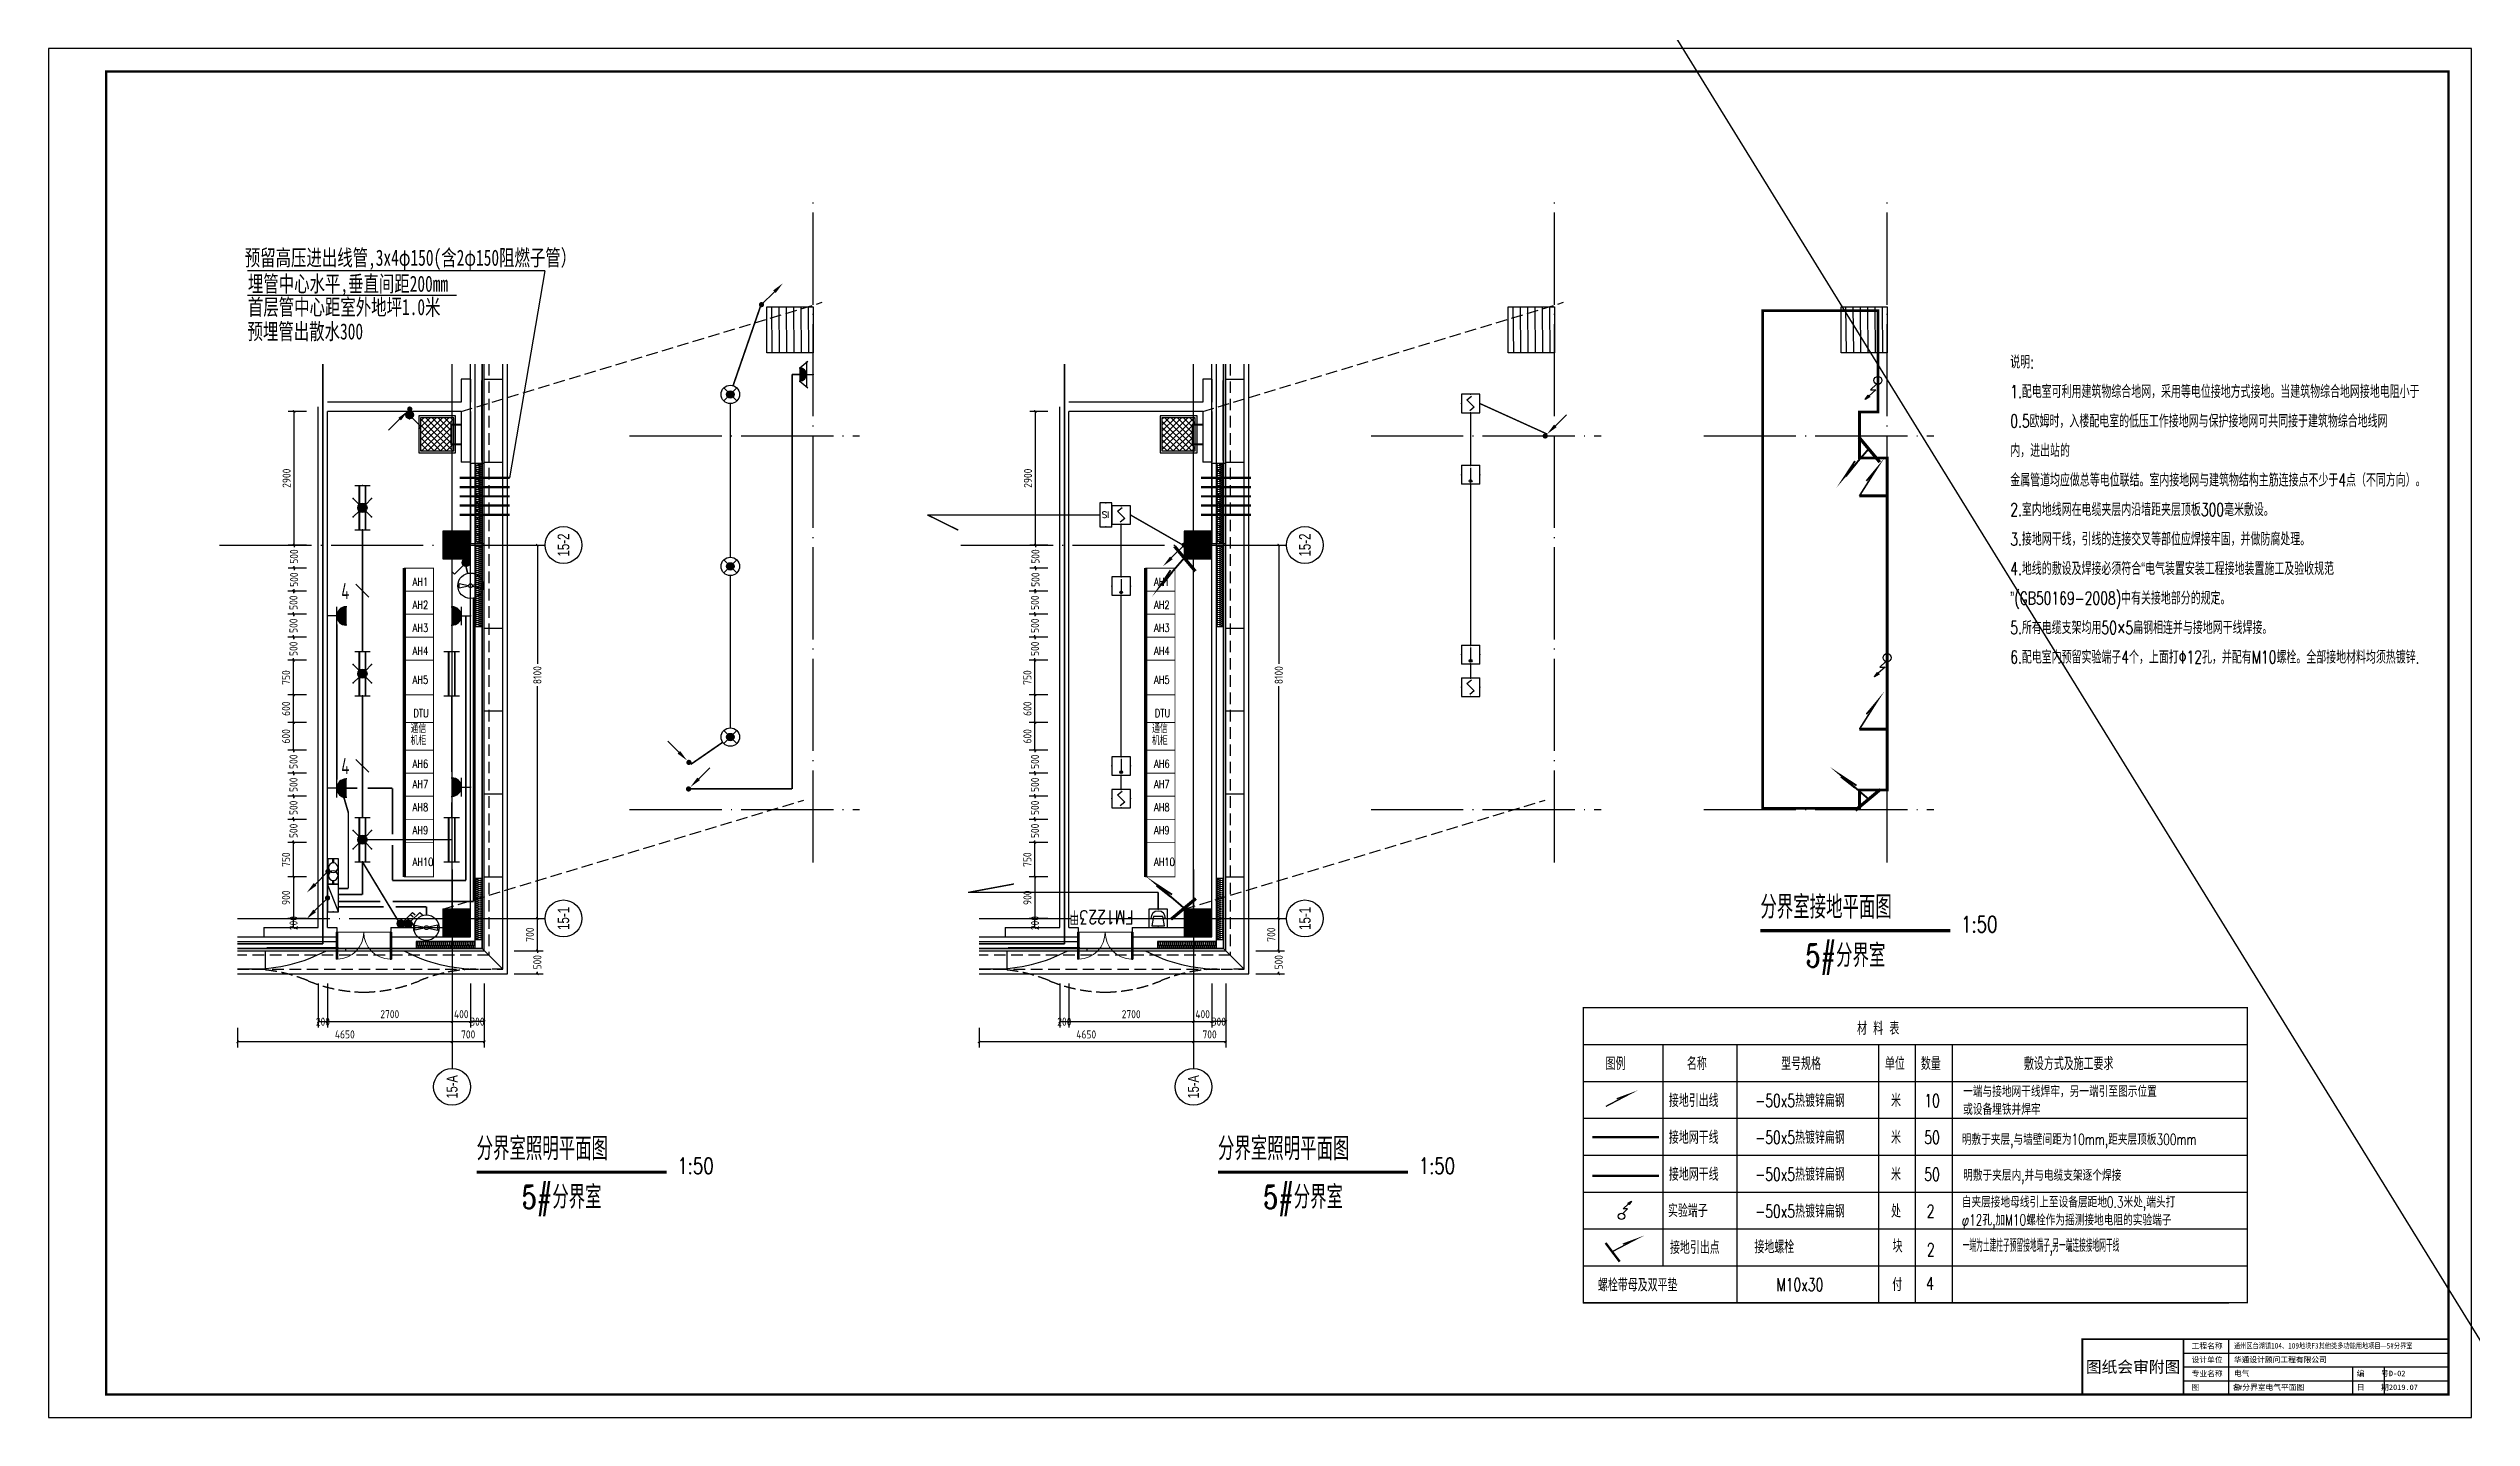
# Model space of a CAD drawing. Extents: x 115799 to 952918, y -190076 to 200966.
# Drawn here: x 886795 to 939345, y 78521 to 108221 of the extents above; entities that cross this region are included whole.
import ezdxf
from ezdxf.enums import TextEntityAlignment as Align

# ---------------------------------------------------------------- set-up
doc = ezdxf.new("R2010")
doc.units = 0
doc.header["$LTSCALE"] = 1000
doc.header["$MEASUREMENT"] = 0
for name, pattern in [('$0$DASH', [0.35, 0.25, -0.1]), ('109-34 轴网$0$L1$0$$AUDIT_BAD_LTYPE1', [0]), ('15#楼幕墙$0$DASH', [0.35, 0.25, -0.1]), ('CACHE', [0.375, 0.25, -0.125]), ('CENTER', [2, 1.25, -0.25, 0.25, -0.25]), ('DASHDOT', [1, 0.5, -0.25, 0, -0.25]), ('DASHED2', [9.525, 6.35, -3.175]), ('DIVIDE', [1.25, 0.5, -0.25, 0, -0.25, 0, -0.25]), ('DOTE', [2.42, 2, -0.2, 0.02, -0.2]), ('PHANTOM2', [1.25, 0.625, -0.125, 0.125, -0.125, 0.125, -0.125])]:
    doc.linetypes.add(name, pattern=pattern)
for name, color, linetype in [('00-图签', 7, 'Continuous'), ('01-标注_尺寸', 124, 'Continuous'), ('01-标注_轴线坐标', 132, 'Continuous'), ('02-TEXT_轴号', 7, 'Continuous'), ('1', 3, 'Continuous'), ('15#楼幕墙$0$A-C_玻璃幕墙', 140, 'Continuous'), ('15#楼幕墙$0$A-TECH_结构', 21, 'Continuous'), ('15#楼幕墙$0$A-金属背板', 30, 'Continuous'), ('15#楼幕墙$0$D_铝板', 181, 'Continuous'), ('_TCH_MASK', 7, 'Continuous'), ('A-O_散水', 134, 'Continuous'), ('A-TECH_结构', 21, 'Continuous'), ('A_AXIS-轴线', 1, 'DOTE'), ('A_STR-砌块墙', 121, 'Continuous'), ('A_STR-砼柱', 51, 'Continuous'), ('AXIS_TEXT', 7, 'Continuous'), ('C', 4, 'DASHDOT'), ('CZX', 60, 'Continuous'), ('DIM-照明', 3, 'Continuous'), ('DIM_SYMB', 3, 'Continuous'), ('EQUIP-动力', 80, 'Continuous'), ('EQUIP-插座', 80, 'Continuous'), ('EQUIP-消防', 3, 'Continuous'), ('EQUIP-照明', 3, 'Continuous'), ('EQUIP-箱柜', 3, 'Continuous'), ('GDXT', 3, 'Continuous'), ('GRD', 12, 'Continuous'), ('LGTDIM', 7, 'Continuous'), ('LVTRY', 6, 'Continuous'), ('LWIRE', 4, 'Continuous'), ('PUB_HATCH', 8, 'Continuous'), ('TEL_TEXT', 7, 'Continuous'), ('WINDOW', 2, 'Continuous'), ('WIRE-消防', 1, 'TG_FS'), ('WIRE-消防电源', 2, 'TG_FC'), ('WIRE-消防电话', 4, 'PHANTOM2'), ('WIRE-照明', 1, 'Continuous'), ('接地', 4, 'Continuous'), ('看线', 241, 'Continuous'), ('绿化', 3, 'Continuous'), ('集水坑&', 6, 'Continuous')]:
    doc.layers.add(name, color=color, linetype=linetype)
for name, color, linetype, plot in [('00-防烟分区', 152, 'Continuous', False), ('04-不打印_辅助线', 165, 'Continuous', False), ('15#楼幕墙$0$04-不打印_辅助线', 165, 'Continuous', False)]:
    doc.layers.add(name, color=color, linetype=linetype, plot=plot)
doc.layers.add('000套内', color=226, linetype='Continuous', lineweight=30, plot=False)
doc.layers.add('biaozhu', color=7, linetype='Continuous', lineweight=13)
doc.layers.add('ddl0.25', color=6, linetype='Continuous', lineweight=25)
doc.styles.add('_TCH_AXIS', font='')
doc.styles.add('_TCH_LABEL', font='COMPLEX', dxfattribs={"bigfont": 'GBCBIG'})
doc.styles.add('_TEL_DIM', font='SIMPLEX.shx', dxfattribs={"width": 0.8, "height": 3.5, "bigfont": 'jd.shx'})
doc.styles.add('COMPLEX', font='COMPLEX')
doc.styles.get("Standard").update_dxf_attribs({"font": 'gbenor.shx', "bigfont": 'gbcbig.shx'})
doc.styles.add('TG_LINETYPE', font='SIMPLEX', dxfattribs={"width": 0.8, "height": 3, "bigfont": 'HZTXT'})
doc.styles.add('华文细黑', font='STXIHEI.TTF', dxfattribs={"height": 10})
doc.styles.add('长仿宋', font='complex.shx', dxfattribs={"width": 0.7, "bigfont": 'jd.shx'})
doc.styles.add('长仿宋1', font='simfang.ttf', dxfattribs={"width": 0.8})
doc.styles.get('_TCH_AXIS').set_extended_font_data('FZXiHei I-Z08S')
doc.linetypes.add('TG_FC', pattern='A,2,-0.6,["FC",TG_LINETYPE,S=0.1,R=0,X=-0.52,Y=-0.15],0', length=2.6)
doc.linetypes.add('TG_FS', pattern='A,2,-0.6,["FS",TG_LINETYPE,S=0.1,R=0,X=-0.52,Y=-0.15],0', length=2.6)
doc.dimstyles.get("Standard").update_dxf_attribs({"dimscale": 100, "dimtxt": 3.5, "dimasz": 1, "dimexe": 2.5, "dimexo": 3, "dimgap": 1.5, "dimtad": 1, "dimdec": 0, "dimzin": 0, "dimdsep": 46, "dimtxsty": 'Standard', "dimblk": 'ARCHTICK', "dimcen": 0.09, "dimadec": 0, "dimazin": 0, "dimtfac": 1, "dimtdec": 0, "dimtix": 1, "dimtmove": 2, "dimatfit": 3, "dimfxl": 0, "dimtolj": 1, "dimtzin": 0, "dimarcsym": 0})
pattern_1 = [(315, (923317.25, 1495294.82), (67.351921, 67.351921), []), (45, (923317.25, 1495294.82), (-67.351921, 67.351921), [])]

msp = doc.modelspace()

# ---------------------------------------------------------------- texts
at = {"color": 4, "style": '华文细黑', "width": 0.8}
msp.add_text('通州区台湖镇104、109地块F3其他类多功能用地项目', height=120, dxfattribs=at).set_placement((934191.8, 80138.4), align=Align.TOP_LEFT)
at = {"color": 2, "style": '华文细黑', "width": 0.8}
msp.add_text('——5#分界室', height=120, dxfattribs=at).set_placement((937222.6, 80138.4), align=Align.TOP_LEFT)
at = {"color": 4, "style": '华文细黑'}
msp.add_text('华通设计顾问工程有限公司', height=120, dxfattribs=at).set_placement((934191.8, 79838.4), align=Align.TOP_LEFT)
at = {"color": 2, "style": '华文细黑'}
for s, p in [('电气', (934191.8, 79538.4)), ('D-02', (937552.3, 79538.4)), ('5#分界室电气平面图', (934191.8, 79238.4)), ('2019.07', (937552.3, 79238.4))]:
    msp.add_text(s, height=120, dxfattribs=at).set_placement(p, align=Align.TOP_LEFT)
at = {"insert": (929340.7, 101557.5), "char_height": 280, "width": 8501.833, "attachment_point": 1, "line_spacing_factor": 1.371429, "style": '长仿宋'}
msp.add_mtext('说明:\\P1.配电室可利用建筑物综合地网，采用等电位接地方式接地。当建筑物综合地网接地电阻小于\\P0.5欧姆时，入楼配电室的低压工作接地网与保护接地网可共同接于建筑物综合地线网内，进出站的\\P金属管道均应做总等电位联结。室内接地网与建筑物结构主筋连接点不少于4点（不同方向）。\\P2.室内地线网在电缆夹层内沿墙距夹层顶板300毫米敷设。 \\P3.接地网干线，引线的连接交叉等部位应焊接牢固，并做防腐处理。\\P4.地线的敷设及焊接必须符合“电气装置安装工程接地装置施工及验收规范”(GB50169-2008)中有关接地部分的规定。\\P5.所有电缆支架均用50×5扁钢相连并与接地网干线焊接。\\P6.配电室内预留实验端子4个，上面打Φ12孔，并配有M10螺栓。全部接地材料均须热镀锌.', dxfattribs=at)
at = {"layer": '1', "color": 0, "linetype": 'Continuous', "ltscale": 1000, "style": '长仿宋', "width": 0.7}
for s, p in [('接地引出点', (921961.5, 82069.7)), ('接地螺栓', (923792.2, 82082.3)), ('块', (926789, 82101.6)), ('2', (927532.7, 82021.6))]:
    msp.add_text(s, height=280, dxfattribs=at).set_placement(p)
at = {"layer": '_TCH_MASK', "color": 0, "linetype": 'Continuous', "ltscale": 1000, "style": '长仿宋', "width": 0.4}
msp.add_text('一端为土建柱子预留接地端子,另一端连接接地网干线', height=280, dxfattribs=at).set_placement((928310, 82115.3))
at = {"layer": 'GDXT', "color": 0, "ltscale": 1000, "style": '长仿宋1', "width": 0.7}
for s, p in [('预留高压进出线管,3x4φ150(含2φ150阻燃子管）', (891052.7, 103507.3)), ('埋管中心水平,垂直间距200mm', (891120, 102941.9)), ('首层管中心距室外地坪1.0米', (891120, 102437)), ('预埋管出散水300', (891112.5, 101908))]:
    msp.add_text(s, height=350, dxfattribs=at).set_placement(p)
at = {"layer": 'GDXT', "color": 8, "linetype": 'Continuous', "style": '长仿宋', "width": 0.75}
for s, p in [('AH1', (894692.4, 96564.2, 0)), ('AH1', (910771.4, 96564.2, 0)), ('AH2', (894692.4, 96064.2, 0)), ('AH2', (910771.4, 96064.2, 0)), ('AH3', (894692.4, 95564.2, 0)), ('AH3', (910771.4, 95564.2, 0)), ('AH4', (894692.4, 95064.2, 0)), ('AH4', (910771.4, 95064.2, 0)), ('AH5', (894692.4, 94438, 0)), ('AH5', (910771.4, 94438, 0)), ('通信', (894648.1, 93371.9)), ('DTU', (894709.4, 93713.8)), ('通信', (910727.1, 93371.9)), ('DTU', (910788.4, 93713.8)), ('机柜', (894648.1, 93111.6)), ('机柜', (910727.1, 93111.6)), ('AH6', (894692.4, 92614.2, 0)), ('AH6', (910771.4, 92614.2, 0)), ('AH7', (894692.4, 92174, 0)), ('AH7', (910771.4, 92174, 0)), ('AH8', (894692.4, 91674, 0)), ('AH8', (910771.4, 91674, 0)), ('AH9', (894692.4, 91174, 0)), ('AH9', (910771.4, 91174, 0)), ('AH10', (894692.4, 90488, 0)), ('AH10', (910771.4, 90488, 0))]:
    msp.add_text(s, height=175, rotation=360, dxfattribs=at).set_placement(p)
at = {"layer": 'GDXT', "color": 3, "linetype": 'Continuous', "style": '长仿宋', "width": 0.75}
for s, height, p in [('分界室接地平面图', 500, (923921.5, 89344.3)), ('1:50', 350, (928275.2, 89046.7)), ('5#分界室', 500, (924904.1, 88293.2)), ('分界室照明平面图', 500, (896079.5, 84104.3)), ('分界室照明平面图', 500, (912158.5, 84104.3)), ('1:50', 350, (900433.3, 83806.7)), ('1:50', 350, (916512.3, 83806.7)), ('5#分界室', 500, (897062.1, 83053.2)), ('5#分界室', 500, (913141.1, 83053.2))]:
    msp.add_text(s, height=height, dxfattribs=at).set_placement(p)
msp.add_text('FM1223甲', height=300, rotation=180, dxfattribs=at).set_placement((910328, 89520.8))
at = {"layer": '接地', "color": 7, "linetype": 'Continuous', "style": '长仿宋', "width": 0.7}
for s, height, p in [(' 材 料 表', 280, (925883.9, 86821.7)), ('图例', 280, (920563.6, 86057.2)), ('名称', 280, (922327, 86057.2)), ('型号规格', 280, (924372.3, 86057.2)), ('单位', 280, (926623, 86057.2)), ('数量', 280, (927402.2, 86057.2)), ('敷设方式及施工要求', 280, (929638.5, 86057.2)), ('一端与接地网干线焊牢，另一端引至图示位置', 240, (928318.8, 85476)), ('接地引出线', 280, (921937.5, 85257.2)), ('-50x5热镀锌扁钢', 280, (923808.1, 85257.2)), ('米', 280, (926754.4, 85257.2)), ('10', 280, (927477.9, 85257.2)), ('或设备埋铁并焊牢', 240, (928318.8, 85087.1)), ('接地网干线', 280, (921937.5, 84457.2)), ('-50x5热镀锌扁钢', 280, (923808.1, 84457.2)), ('米', 280, (926754.4, 84457.2)), ('50', 280, (927477.9, 84457.2)), ('明敷于夹层,与墙壁间距为10mm,距夹层顶板300mm', 240, (928288.1, 84434.9)), ('接地网干线', 280, (921937.5, 83657.2)), ('-50x5热镀锌扁钢', 280, (923808.1, 83657.2)), ('米', 280, (926754.4, 83657.2)), ('50', 280, (927477.9, 83657.2)), ('明敷于夹层内,并与电缆支架逐个焊接', 240, (928318.8, 83657.2)), ('实验端子', 280, (921916.8, 82867.9)), ('-50x5热镀锌扁钢', 280, (923808.1, 82857.2)), ('处', 280, (926754.4, 82857.2)), ('2', 280, (927529.9, 82857.2)), ('自夹层接地母线引上至设备层距地0.3米处,端头打', 240, (928288.4, 83076)), ('φ12孔,加M10螺栓作为摇测接地电阻的实验端子', 240, (928288.4, 82687.1)), ('螺栓带母及双平垫', 280, (920399.2, 81256)), ('M10x30', 280, (924269.4, 81263)), ('付', 280, (926782.2, 81265.7)), ('4', 280, (927515, 81288.8))]:
    msp.add_text(s, height=height, dxfattribs=at).set_placement(p)

# ---------------------------------------------------------------- blocks, each defined once
blk = doc.blocks.new('trwearew')
for p, q in [((-115, 0), (-115, 24)), ((-115, 24), (0, 24)), ((-115, 24), (0, 24)), ((-115, 24), (-115, 0)), ((-95.3, 0), (-95.3, 24)), ((-115, 18), (0, 18)), ((-115, 12), (0, 12)), ((-115, 12), (0, 12)), ((-41.7, 12), (-41.7, 0)), ((-27.7, 0), (-27.7, 12)), ((-115, 6), (0, 6))]:
    blk.add_line(p, q)
at = {"const_width": 0.8}
blk.add_lwpolyline([(0, 24), (-158.8, 24), (-158.8, 0)], dxfattribs=at)
at = {"style": '华文细黑'}
for s, p in [('工程名称', (-111.4, 22.3)), ('设计单位', (-111.4, 16.3)), ('专业名称', (-111.4, 10.3)), ('华通设计顾问工程有限公司', (-93.1, 16.3)), ('编    号', (-39.8, 10.3)), ('图        名', (-111.4, 4.3)), ('日    期', (-39.8, 4.3))]:
    blk.add_text(s, height=2.4, dxfattribs=at).set_placement(p, align=Align.TOP_LEFT)
at = {"insert": (-136.8, 11.7), "char_height": 5, "width": 58.489, "attachment_point": 5, "style": '华文细黑'}
blk.add_mtext('图纸会审附图', dxfattribs=at)
blk = doc.blocks.new('_FZH')
blk.add_lwpolyline([(-0.5, -0.5), (0.5, -0.5), (0.5, 0.5), (-0.5, 0.5)], close=True)
at = {"layer": 'PUB_HATCH'}
blk.add_solid([(-0.5, -0.5), (0.5, -0.5), (-0.5, 0.5), (0.5, 0.5)], dxfattribs=at)
blk = doc.blocks.new('_AXISO')
blk.add_circle((0, 0), 0.5)
at = {"layer": 'AXIS_TEXT', "style": 'COMPLEX', "width": 1.041667}
blk.add_attdef('A', text='', height=0.56, dxfattribs=at).set_placement((-0.25, -0.28), (0.25, -0.28), align=Align.FIT)
blk = doc.blocks.new('15#楼幕墙$0$$LinePat$岩棉板')
at = {"color": 0}
for p, q in [((0, -17), (12, -67)), ((12, -67), (24, -17))]:
    blk.add_line(p, q, dxfattribs=at)
for centre, start, end in [((12, -17), 0, 180), ((0, -67), 270, 0), ((24, -67), 180, 270)]:
    blk.add_arc(centre, 12, start, end, dxfattribs=at)
at = {"layer": 'Defpoints'}
blk.add_point((0, 0), dxfattribs=at)
at = {"layer": 'Defpoints', "color": 0}
blk.add_point((24, -84), dxfattribs=at)
blk = doc.blocks.new('15#楼幕墙$0$保温板')
blk.add_lwpolyline([(0, 20), (1735, 20), (1735, 170), (0, 170)], close=True)
at = {"color": 8, "xscale": 1.80729166516059, "yscale": 1.782568518697715, "zscale": 1.782568518697715}
for p in [(0, 170), (43.375, 170), (86.75, 170), (130.125, 170), (173.5, 170), (216.875, 170), (260.25, 170), (303.625, 170), (347, 170), (390.375, 170), (433.75, 170), (477.125, 170), (520.5, 170), (563.875, 170), (607.25, 170), (650.625, 170), (694, 170), (737.375, 170), (780.75, 170), (824.125, 170), (867.5, 170), (910.875, 170), (954.25, 170), (997.625, 170), (1041, 170), (1084.375, 170), (1127.75, 170), (1171.125, 170), (1214.5, 170), (1257.875, 170), (1301.25, 170), (1344.625, 170), (1388, 170), (1431.375, 170), (1474.75, 170), (1518.125, 170), (1561.5, 170), (1604.875, 170), (1648.25, 170), (1691.625, 170)]:
    blk.add_blockref('15#楼幕墙$0$$LinePat$岩棉板', p, dxfattribs=at)
blk = doc.blocks.new('*U119')
blk.add_lwpolyline([(150, 0), (150, 1325), (0, 1325), (0, 0)], close=True)
at = {"color": 8, "xscale": 1.840641256925494, "yscale": 1.782568518697715, "zscale": 1.782568518697715, "rotation": 89.99999999999793}
for p in [(0, 1281), (0, 1237), (0, 1193), (0, 1149), (0, 1104), (0, 1060), (0, 1016), (0, 972), (0, 928), (0, 884), (0, 839), (0, 795), (0, 751), (0, 707), (0, 663), (0, 618), (0, 574), (0, 530), (0, 486), (0, 442), (0, 398), (0, 353), (0, 309), (0, 265), (0, 221), (0, 177), (0, 133), (0, 88), (0, 44), (0, 0)]:
    blk.add_blockref('15#楼幕墙$0$$LinePat$岩棉板', p, dxfattribs=at)
blk = doc.blocks.new('*U118')
blk.add_lwpolyline([(150, 0), (150, 1278), (0, 1278), (0, 0)], close=True)
at = {"color": 8, "xscale": 1.83549090483006, "yscale": 1.782568518697715, "zscale": 1.782568518697715, "rotation": 89.99999999999793}
for p in [(0, 1233), (0, 1189), (0, 1145), (0, 1101), (0, 1057), (0, 1013), (0, 969), (0, 925), (0, 881), (0, 837), (0, 793), (0, 749), (0, 705), (0, 661), (0, 617), (0, 573), (0, 529), (0, 485), (0, 441), (0, 396), (0, 352), (0, 308), (0, 264), (0, 220), (0, 176), (0, 132), (0, 88), (0, 44), (0, 0)]:
    blk.add_blockref('15#楼幕墙$0$$LinePat$岩棉板', p, dxfattribs=at)
blk = doc.blocks.new('15#楼幕墙$0$百叶窗-1')
h = blk.add_hatch()
h.set_pattern_fill('ANSI31', color=0, scale=50)
h.set_pattern_definition([(45, (-453853.54, 107861.506), (-56.126601, 56.126601), [])])
h.paths.add_polyline_path([(800, 100), (800, 200), (-350, 200), (-350, 100)])
at = {"color": 0}
blk.add_lwpolyline([(-350, 0), (800, 0), (800, 300), (-350, 300)], close=True, dxfattribs=at)
for points in [[(800, 200), (-350, 200)], [(800, 100), (-350, 100)]]:
    blk.add_lwpolyline(points, dxfattribs=at)
blk = doc.blocks.new('_ArchTick')
at = {"color": 0, "linetype": 'ByBlock', "const_width": 0.4}
blk.add_lwpolyline([(-0.5, -0.5), (0.5, 0.5)], dxfattribs=at)
blk = doc.blocks.new('*D146')
at = {"color": 0, "lineweight": -2, "transparency": 16777216}
for p, q in [((896897, 88648), (897522, 88648)), ((897397, 88648), (897397, 88605)), ((896897, 88148), (897522, 88148)), ((897397, 88148), (897397, 88192))]:
    blk.add_line(p, q, dxfattribs=at)
at = {"layer": 'Defpoints', "color": 0, "transparency": 16777216}
for p in [(896747, 88648), (897397, 88648), (896747, 88148)]:
    blk.add_point(p, dxfattribs=at)
at = {"color": 0, "lineweight": -2, "transparency": 16777216, "xscale": 50, "yscale": 50, "zscale": 50}
for p, rotation in [((897397, 88648), 90), ((897397, 88148), 270)]:
    blk.add_blockref('_ArchTick', p, dxfattribs=dict(at, rotation=rotation))
at = {"color": 0, "transparency": 16777216, "insert": (897397, 88398), "char_height": 175, "attachment_point": 5, "rotation": 90}
blk.add_mtext('\\A1;500', dxfattribs=at)
blk = doc.blocks.new('*D147')
at = {"color": 0, "lineweight": -2, "transparency": 16777216}
for p, q in [((895947, 87937), (895947, 86984)), ((896247, 87937), (896247, 86984)), ((896247, 87109), (895947, 87109))]:
    blk.add_line(p, q, dxfattribs=at)
at = {"layer": 'Defpoints', "color": 0, "transparency": 16777216}
for p in [(895947, 88087), (896247, 88087), (895947, 87109)]:
    blk.add_point(p, dxfattribs=at)
at = {"color": 0, "lineweight": -2, "transparency": 16777216, "xscale": 50, "yscale": 50, "zscale": 50, "rotation": 180}
blk.add_blockref('_ArchTick', (895947, 87109), dxfattribs=at)
at = {"color": 0, "lineweight": -2, "transparency": 16777216, "xscale": 50, "yscale": 50, "zscale": 50}
blk.add_blockref('_ArchTick', (896247, 87109), dxfattribs=at)
at = {"color": 0, "transparency": 16777216, "insert": (896097, 87109), "char_height": 175, "attachment_point": 5}
blk.add_mtext('\\A1;300', dxfattribs=at)
blk = doc.blocks.new('*D148')
at = {"color": 0, "lineweight": -2, "transparency": 16777216}
for p, q in [((895547, 87662), (895547, 86983)), ((895947, 87662), (895947, 86983)), ((895547, 87108), (895497, 87108)), ((895947, 87108), (895547, 87108)), ((895947, 87108), (895997, 87108))]:
    blk.add_line(p, q, dxfattribs=at)
at = {"layer": 'Defpoints', "color": 0, "transparency": 16777216}
for p in [(895547, 87812), (895947, 87812), (895547, 87108)]:
    blk.add_point(p, dxfattribs=at)
at = {"color": 0, "lineweight": -2, "transparency": 16777216, "xscale": 50, "yscale": 50, "zscale": 50}
blk.add_blockref('_ArchTick', (895547, 87108), dxfattribs=at)
at = {"color": 0, "lineweight": -2, "transparency": 16777216, "xscale": 50, "yscale": 50, "zscale": 50, "rotation": 180}
blk.add_blockref('_ArchTick', (895947, 87108), dxfattribs=at)
at = {"color": 0, "transparency": 16777216, "insert": (895747, 87271), "char_height": 175, "attachment_point": 5}
blk.add_mtext('\\A1;400', dxfattribs=at)
blk = doc.blocks.new('*D149')
at = {"color": 0, "lineweight": -2, "transparency": 16777216}
for p, q in [((892847, 87662), (892847, 86983)), ((895547, 87662), (895547, 86983)), ((895547, 87108), (892847, 87108))]:
    blk.add_line(p, q, dxfattribs=at)
at = {"layer": 'Defpoints', "color": 0, "transparency": 16777216}
for p in [(892847, 87812), (895547, 87812), (892847, 87108)]:
    blk.add_point(p, dxfattribs=at)
at = {"color": 0, "lineweight": -2, "transparency": 16777216, "xscale": 50, "yscale": 50, "zscale": 50, "rotation": 180}
blk.add_blockref('_ArchTick', (892847, 87108), dxfattribs=at)
at = {"color": 0, "lineweight": -2, "transparency": 16777216, "xscale": 50, "yscale": 50, "zscale": 50}
blk.add_blockref('_ArchTick', (895547, 87108), dxfattribs=at)
at = {"color": 0, "transparency": 16777216, "insert": (894197, 87271), "char_height": 175, "attachment_point": 5}
blk.add_mtext('\\A1;2700', dxfattribs=at)
blk = doc.blocks.new('*D150')
at = {"color": 0, "lineweight": -2, "transparency": 16777216}
for p, q in [((892647, 87936), (892647, 86983)), ((892847, 87936), (892847, 86983)), ((892847, 87108), (892647, 87108))]:
    blk.add_line(p, q, dxfattribs=at)
at = {"layer": 'Defpoints', "color": 0, "transparency": 16777216}
for p in [(892647, 88086), (892847, 88086), (892647, 87108)]:
    blk.add_point(p, dxfattribs=at)
at = {"color": 0, "lineweight": -2, "transparency": 16777216, "xscale": 50, "yscale": 50, "zscale": 50, "rotation": 180}
blk.add_blockref('_ArchTick', (892647, 87108), dxfattribs=at)
at = {"color": 0, "lineweight": -2, "transparency": 16777216, "xscale": 50, "yscale": 50, "zscale": 50}
blk.add_blockref('_ArchTick', (892847, 87108), dxfattribs=at)
at = {"color": 0, "transparency": 16777216, "insert": (892747, 87108), "char_height": 175, "attachment_point": 5}
blk.add_mtext('\\A1;200', dxfattribs=at)
blk = doc.blocks.new('*D151')
at = {"color": 0, "lineweight": -2, "transparency": 16777216}
for p, q in [((895547, 86975), (895547, 86545)), ((896247, 86975), (896247, 86545)), ((896247, 86670), (895547, 86670))]:
    blk.add_line(p, q, dxfattribs=at)
at = {"layer": 'Defpoints', "color": 0, "transparency": 16777216}
for p in [(895547, 87125), (896247, 87125), (895547, 86670)]:
    blk.add_point(p, dxfattribs=at)
at = {"color": 0, "lineweight": -2, "transparency": 16777216, "xscale": 50, "yscale": 50, "zscale": 50, "rotation": 180}
blk.add_blockref('_ArchTick', (895547, 86670), dxfattribs=at)
at = {"color": 0, "lineweight": -2, "transparency": 16777216, "xscale": 50, "yscale": 50, "zscale": 50}
blk.add_blockref('_ArchTick', (896247, 86670), dxfattribs=at)
at = {"color": 0, "transparency": 16777216, "insert": (895897, 86832), "char_height": 175, "attachment_point": 5}
blk.add_mtext('\\A1;700', dxfattribs=at)
blk = doc.blocks.new('*D152')
at = {"color": 0, "lineweight": -2, "transparency": 16777216}
for p, q in [((890897, 86975), (890897, 86545)), ((895547, 86975), (895547, 86545)), ((895547, 86670), (890897, 86670))]:
    blk.add_line(p, q, dxfattribs=at)
at = {"layer": 'Defpoints', "color": 0, "transparency": 16777216}
for p in [(890897, 87125), (895547, 87125), (890897, 86670)]:
    blk.add_point(p, dxfattribs=at)
at = {"color": 0, "lineweight": -2, "transparency": 16777216, "xscale": 50, "yscale": 50, "zscale": 50}
for p, rotation in [((890897, 86670), 179.9999999999986), ((895547, 86670), 359.9999999999986)]:
    blk.add_blockref('_ArchTick', p, dxfattribs=dict(at, rotation=rotation))
at = {"color": 0, "transparency": 16777216, "insert": (893222, 86832), "char_height": 175, "attachment_point": 5}
blk.add_mtext('\\A1;4650', dxfattribs=at)
blk = doc.blocks.new('*D153')
at = {"color": 0, "lineweight": -2, "transparency": 16777216}
for p, q in [((896897, 89348), (897522, 89348)), ((897397, 88648), (897397, 89348)), ((896897, 88648), (897522, 88648))]:
    blk.add_line(p, q, dxfattribs=at)
at = {"layer": 'Defpoints', "color": 0, "transparency": 16777216}
for p in [(896747, 89348), (897397, 89348), (896747, 88648)]:
    blk.add_point(p, dxfattribs=at)
at = {"color": 0, "lineweight": -2, "transparency": 16777216, "xscale": 50, "yscale": 50, "zscale": 50}
for p, rotation in [((897397, 89348), 90), ((897397, 88648), 270)]:
    blk.add_blockref('_ArchTick', p, dxfattribs=dict(at, rotation=rotation))
at = {"color": 0, "transparency": 16777216, "insert": (897235, 88998), "char_height": 175, "attachment_point": 5, "rotation": 90}
blk.add_mtext('\\A1;700', dxfattribs=at)
blk = doc.blocks.new('*D154')
at = {"color": 0, "lineweight": -2, "transparency": 16777216}
for p, q in [((896897, 97448), (897522, 97448)), ((897397, 97448), (897397, 94869)), ((897397, 89348), (897397, 94384)), ((896897, 89348), (897522, 89348))]:
    blk.add_line(p, q, dxfattribs=at)
at = {"layer": 'Defpoints', "color": 0, "transparency": 16777216}
for p in [(896747, 97448), (897397, 97448), (896747, 89348)]:
    blk.add_point(p, dxfattribs=at)
at = {"color": 0, "lineweight": -2, "transparency": 16777216, "xscale": 50, "yscale": 50, "zscale": 50}
for p, rotation in [((897397, 97448), 90), ((897397, 89348), 270)]:
    blk.add_blockref('_ArchTick', p, dxfattribs=dict(at, rotation=rotation))
at = {"color": 0, "transparency": 16777216, "insert": (897397, 94626), "char_height": 175, "attachment_point": 5, "rotation": 90}
blk.add_mtext('\\A1;8100', dxfattribs=at)
blk = doc.blocks.new('$DorLib2D$00000002')
for p, q in [((-0.5, 0), (-0.5, 0.4875)), ((-0.475, 0.4875), (-0.5, 0.4875)), ((-0.475, 0), (-0.475, 0.4875)), ((0.475, 0), (0.475, 0.4875)), ((0.475, 0.4875), (0.5, 0.4875)), ((0.5, 0), (0.5, 0.4875)), ((-0.5, 0), (-0.475, 0)), ((0.5, 0), (0.475, 0))]:
    blk.add_line(p, q)
at = {"lineweight": 13}
for centre, start, end in [((-0.4875, 0), 0, 88.53072), ((0.4875, 0), 91.46928, 180)]:
    blk.add_arc(centre, 0.4875, start, end, dxfattribs=at)
blk = doc.blocks.new('人孔')
at = {"layer": 'LVTRY'}
h = blk.add_hatch(dxfattribs=at)
h.set_pattern_fill('ANSI37', color=0, scale=30, angle=-90, style=0)
h.set_pattern_definition(pattern_1)
h.paths.add_polyline_path([(1451379, 353312), (1451379, 352592), (1451519, 352592), (1451519, 352657), (1451960, 352657), (1451960, 352592), (1452099, 352592), (1452099, 353312)])
h = blk.add_hatch(dxfattribs=at)
h.set_pattern_fill('ANSI37', color=0, scale=30, angle=-90, style=0)
h.set_pattern_definition(pattern_1)
h.paths.add_polyline_path([(1451379, 353312), (1451379, 352592), (1451519, 352592), (1451519, 352657), (1451960, 352657), (1451960, 352592), (1452099, 352592), (1452099, 353312)])
at = {"layer": 'LVTRY', "color": 0}
for p, q in [((1451519, 352657), (1451519, 352430)), ((1451519, 352657), (1451960, 352657)), ((1451519, 352657), (1451519, 352430)), ((1451519, 352657), (1451960, 352657)), ((1451532, 352645), (1451532, 352430)), ((1451532, 352645), (1451947, 352645)), ((1451532, 352645), (1451532, 352430)), ((1451532, 352645), (1451947, 352645)), ((1451947, 352645), (1451947, 352430)), ((1451947, 352645), (1451947, 352430)), ((1451960, 352657), (1451960, 352430)), ((1451960, 352657), (1451960, 352430))]:
    blk.add_line(p, q, dxfattribs=at)
for points in [[(1452139, 353352), (1452139, 352552), (1451339, 352552), (1451339, 353352)], [(1452139, 353352), (1452139, 352552), (1451339, 352552), (1451339, 353352)], [(1452099, 353312), (1452099, 352592), (1451379, 352592), (1451379, 353312)], [(1452099, 353312), (1452099, 352592), (1451379, 352592), (1451379, 353312)]]:
    blk.add_lwpolyline(points, close=True, dxfattribs=at)
blk = doc.blocks.new('*D155')
at = {"color": 0, "lineweight": -2, "transparency": 16777216}
for p, q in [((892326, 89348), (891984, 89348)), ((892109, 89148), (892109, 89348)), ((892326, 89148), (891984, 89148))]:
    blk.add_line(p, q, dxfattribs=at)
at = {"layer": 'Defpoints', "color": 0, "transparency": 16777216}
for p in [(892109, 89348), (892476, 89348), (892476, 89148)]:
    blk.add_point(p, dxfattribs=at)
at = {"color": 0, "lineweight": -2, "transparency": 16777216, "xscale": 50, "yscale": 50, "zscale": 50}
for p, rotation in [((892109, 89348), 90), ((892109, 89148), 270)]:
    blk.add_blockref('_ArchTick', p, dxfattribs=dict(at, rotation=rotation))
at = {"color": 0, "transparency": 16777216, "insert": (892109, 89248), "char_height": 175, "attachment_point": 5, "rotation": 90}
blk.add_mtext('\\A1;200', dxfattribs=at)
blk = doc.blocks.new('*D156')
at = {"color": 0, "lineweight": -2, "transparency": 16777216}
for p, q in [((892392, 90248), (891984, 90248)), ((892109, 90248), (892109, 89348)), ((892392, 89348), (891984, 89348))]:
    blk.add_line(p, q, dxfattribs=at)
at = {"layer": 'Defpoints', "color": 0, "transparency": 16777216}
for p in [(892542, 90248), (892109, 89348), (892542, 89348)]:
    blk.add_point(p, dxfattribs=at)
at = {"color": 0, "lineweight": -2, "transparency": 16777216, "xscale": 50, "yscale": 50, "zscale": 50}
for p, rotation in [((892109, 90248), 90), ((892109, 89348), 270)]:
    blk.add_blockref('_ArchTick', p, dxfattribs=dict(at, rotation=rotation))
at = {"color": 0, "transparency": 16777216, "insert": (891946, 89798), "char_height": 175, "attachment_point": 5, "rotation": 90}
blk.add_mtext('\\A1;900', dxfattribs=at)
blk = doc.blocks.new('*D157')
at = {"color": 0, "lineweight": -2, "transparency": 16777216}
for p, q in [((892392, 90998), (891984, 90998)), ((892109, 90248), (892109, 90998)), ((892392, 90248), (891984, 90248))]:
    blk.add_line(p, q, dxfattribs=at)
at = {"layer": 'Defpoints', "color": 0, "transparency": 16777216}
for p in [(892109, 90998), (892542, 90998), (892542, 90248)]:
    blk.add_point(p, dxfattribs=at)
at = {"color": 0, "lineweight": -2, "transparency": 16777216, "xscale": 50, "yscale": 50, "zscale": 50}
for p, rotation in [((892109, 90998), 90), ((892109, 90248), 270)]:
    blk.add_blockref('_ArchTick', p, dxfattribs=dict(at, rotation=rotation))
at = {"color": 0, "transparency": 16777216, "insert": (891946, 90624), "char_height": 175, "attachment_point": 5, "rotation": 90}
blk.add_mtext('\\A1;750', dxfattribs=at)
blk = doc.blocks.new('*D158')
at = {"color": 0, "lineweight": -2, "transparency": 16777216}
for p, q in [((892392, 91498), (891984, 91498)), ((892109, 91498), (892109, 91455)), ((892392, 90998), (891984, 90998)), ((892109, 90998), (892109, 91042))]:
    blk.add_line(p, q, dxfattribs=at)
at = {"layer": 'Defpoints', "color": 0, "transparency": 16777216}
for p in [(892109, 91498), (892542, 91498), (892542, 90998)]:
    blk.add_point(p, dxfattribs=at)
at = {"color": 0, "lineweight": -2, "transparency": 16777216, "xscale": 50, "yscale": 50, "zscale": 50}
for p, rotation in [((892109, 91498), 90), ((892109, 90998), 270)]:
    blk.add_blockref('_ArchTick', p, dxfattribs=dict(at, rotation=rotation))
at = {"color": 0, "transparency": 16777216, "insert": (892109, 91248), "char_height": 175, "attachment_point": 5, "rotation": 90}
blk.add_mtext('\\A1;500', dxfattribs=at)
blk = doc.blocks.new('*D159')
at = {"color": 0, "lineweight": -2, "transparency": 16777216}
for p, q in [((892392, 91998), (891984, 91998)), ((892109, 91998), (892109, 91955)), ((892392, 91498), (891984, 91498)), ((892109, 91498), (892109, 91542))]:
    blk.add_line(p, q, dxfattribs=at)
at = {"layer": 'Defpoints', "color": 0, "transparency": 16777216}
for p in [(892109, 91998), (892542, 91998), (892542, 91498)]:
    blk.add_point(p, dxfattribs=at)
at = {"color": 0, "lineweight": -2, "transparency": 16777216, "xscale": 50, "yscale": 50, "zscale": 50}
for p, rotation in [((892109, 91998), 90), ((892109, 91498), 270)]:
    blk.add_blockref('_ArchTick', p, dxfattribs=dict(at, rotation=rotation))
at = {"color": 0, "transparency": 16777216, "insert": (892109, 91748), "char_height": 175, "attachment_point": 5, "rotation": 90}
blk.add_mtext('\\A1;500', dxfattribs=at)
blk = doc.blocks.new('*D160')
at = {"color": 0, "lineweight": -2, "transparency": 16777216}
for p, q in [((892392, 92498), (891984, 92498)), ((892109, 92498), (892109, 92455)), ((892392, 91998), (891984, 91998)), ((892109, 91998), (892109, 92042))]:
    blk.add_line(p, q, dxfattribs=at)
at = {"layer": 'Defpoints', "color": 0, "transparency": 16777216}
for p in [(892109, 92498), (892542, 92498), (892542, 91998)]:
    blk.add_point(p, dxfattribs=at)
at = {"color": 0, "lineweight": -2, "transparency": 16777216, "xscale": 50, "yscale": 50, "zscale": 50}
for p, rotation in [((892109, 92498), 90), ((892109, 91998), 270)]:
    blk.add_blockref('_ArchTick', p, dxfattribs=dict(at, rotation=rotation))
at = {"color": 0, "transparency": 16777216, "insert": (892109, 92248), "char_height": 175, "attachment_point": 5, "rotation": 90}
blk.add_mtext('\\A1;500', dxfattribs=at)
blk = doc.blocks.new('*D161')
at = {"color": 0, "lineweight": -2, "transparency": 16777216}
for p, q in [((892392, 92998), (891984, 92998)), ((892392, 92498), (891984, 92498)), ((892109, 92998), (892109, 92955)), ((892109, 92498), (892109, 92542))]:
    blk.add_line(p, q, dxfattribs=at)
at = {"layer": 'Defpoints', "color": 0, "transparency": 16777216}
for p in [(892109, 92998), (892542, 92998), (892542, 92498)]:
    blk.add_point(p, dxfattribs=at)
at = {"color": 0, "lineweight": -2, "transparency": 16777216, "xscale": 50, "yscale": 50, "zscale": 50}
for p, rotation in [((892109, 92998), 90), ((892109, 92498), 270)]:
    blk.add_blockref('_ArchTick', p, dxfattribs=dict(at, rotation=rotation))
at = {"color": 0, "transparency": 16777216, "insert": (892109, 92748), "char_height": 175, "attachment_point": 5, "rotation": 90}
blk.add_mtext('\\A1;500', dxfattribs=at)
blk = doc.blocks.new('*D162')
at = {"color": 0, "lineweight": -2, "transparency": 16777216}
for p, q in [((892392, 93598), (891984, 93598)), ((892109, 92998), (892109, 93598)), ((892392, 92998), (891984, 92998))]:
    blk.add_line(p, q, dxfattribs=at)
at = {"layer": 'Defpoints', "color": 0, "transparency": 16777216}
for p in [(892109, 93598), (892542, 93598), (892542, 92998)]:
    blk.add_point(p, dxfattribs=at)
at = {"color": 0, "lineweight": -2, "transparency": 16777216, "xscale": 50, "yscale": 50, "zscale": 50}
for p, rotation in [((892109, 93598), 90), ((892109, 92998), 270)]:
    blk.add_blockref('_ArchTick', p, dxfattribs=dict(at, rotation=rotation))
at = {"color": 0, "transparency": 16777216, "insert": (891946, 93299), "char_height": 175, "attachment_point": 5, "rotation": 90}
blk.add_mtext('\\A1;600', dxfattribs=at)
blk = doc.blocks.new('*D163')
at = {"color": 0, "lineweight": -2, "transparency": 16777216}
for p, q in [((892392, 94198), (891984, 94198)), ((892109, 93598), (892109, 94198)), ((892392, 93598), (891984, 93598))]:
    blk.add_line(p, q, dxfattribs=at)
at = {"layer": 'Defpoints', "color": 0, "transparency": 16777216}
for p in [(892109, 94198), (892542, 94198), (892542, 93598)]:
    blk.add_point(p, dxfattribs=at)
at = {"color": 0, "lineweight": -2, "transparency": 16777216, "xscale": 50, "yscale": 50, "zscale": 50}
for p, rotation in [((892109, 94198), 90), ((892109, 93598), 270)]:
    blk.add_blockref('_ArchTick', p, dxfattribs=dict(at, rotation=rotation))
at = {"color": 0, "transparency": 16777216, "insert": (891946, 93899), "char_height": 175, "attachment_point": 5, "rotation": 90}
blk.add_mtext('\\A1;600', dxfattribs=at)
blk = doc.blocks.new('*D164')
at = {"color": 0, "lineweight": -2, "transparency": 16777216}
for p, q in [((892392, 94948), (891984, 94948)), ((892109, 94198), (892109, 94948)), ((892392, 94198), (891984, 94198))]:
    blk.add_line(p, q, dxfattribs=at)
at = {"layer": 'Defpoints', "color": 0, "transparency": 16777216}
for p in [(892109, 94948), (892542, 94948), (892542, 94198)]:
    blk.add_point(p, dxfattribs=at)
at = {"color": 0, "lineweight": -2, "transparency": 16777216, "xscale": 50, "yscale": 50, "zscale": 50}
for p, rotation in [((892109, 94948), 90), ((892109, 94198), 270)]:
    blk.add_blockref('_ArchTick', p, dxfattribs=dict(at, rotation=rotation))
at = {"color": 0, "transparency": 16777216, "insert": (891946, 94574), "char_height": 175, "attachment_point": 5, "rotation": 90}
blk.add_mtext('\\A1;750', dxfattribs=at)
blk = doc.blocks.new('*D165')
at = {"color": 0, "lineweight": -2, "transparency": 16777216}
for p, q in [((892392, 95448), (891984, 95448)), ((892109, 95448), (892109, 95405)), ((892392, 94948), (891984, 94948)), ((892109, 94948), (892109, 94992))]:
    blk.add_line(p, q, dxfattribs=at)
at = {"layer": 'Defpoints', "color": 0, "transparency": 16777216}
for p in [(892109, 95448), (892542, 95448), (892542, 94948)]:
    blk.add_point(p, dxfattribs=at)
at = {"color": 0, "lineweight": -2, "transparency": 16777216, "xscale": 50, "yscale": 50, "zscale": 50}
for p, rotation in [((892109, 95448), 90), ((892109, 94948), 270)]:
    blk.add_blockref('_ArchTick', p, dxfattribs=dict(at, rotation=rotation))
at = {"color": 0, "transparency": 16777216, "insert": (892109, 95198), "char_height": 175, "attachment_point": 5, "rotation": 90}
blk.add_mtext('\\A1;500', dxfattribs=at)
blk = doc.blocks.new('*D166')
at = {"color": 0, "lineweight": -2, "transparency": 16777216}
for p, q in [((892392, 95948), (891984, 95948)), ((892109, 95948), (892109, 95905)), ((892392, 95448), (891984, 95448)), ((892109, 95448), (892109, 95492))]:
    blk.add_line(p, q, dxfattribs=at)
at = {"layer": 'Defpoints', "color": 0, "transparency": 16777216}
for p in [(892109, 95948), (892542, 95948), (892542, 95448)]:
    blk.add_point(p, dxfattribs=at)
at = {"color": 0, "lineweight": -2, "transparency": 16777216, "xscale": 50, "yscale": 50, "zscale": 50}
for p, rotation in [((892109, 95948), 90), ((892109, 95448), 270)]:
    blk.add_blockref('_ArchTick', p, dxfattribs=dict(at, rotation=rotation))
at = {"color": 0, "transparency": 16777216, "insert": (892109, 95698), "char_height": 175, "attachment_point": 5, "rotation": 90}
blk.add_mtext('\\A1;500', dxfattribs=at)
blk = doc.blocks.new('*D167')
at = {"color": 0, "lineweight": -2, "transparency": 16777216}
for p, q in [((892392, 96448), (891983, 96448)), ((892108, 96448), (892108, 96405)), ((892392, 95948), (891983, 95948)), ((892108, 95948), (892108, 95992))]:
    blk.add_line(p, q, dxfattribs=at)
at = {"layer": 'Defpoints', "color": 0, "transparency": 16777216}
for p in [(892108, 96448), (892542, 96448), (892542, 95948)]:
    blk.add_point(p, dxfattribs=at)
at = {"color": 0, "lineweight": -2, "transparency": 16777216, "xscale": 50, "yscale": 50, "zscale": 50}
for p, rotation in [((892108, 96448), 90), ((892108, 95948), 270)]:
    blk.add_blockref('_ArchTick', p, dxfattribs=dict(at, rotation=rotation))
at = {"color": 0, "transparency": 16777216, "insert": (892108, 96198), "char_height": 175, "attachment_point": 5, "rotation": 90}
blk.add_mtext('\\A1;500', dxfattribs=at)
blk = doc.blocks.new('*D168')
at = {"color": 0, "lineweight": -2, "transparency": 16777216}
for p, q in [((892392, 96948), (891996, 96948)), ((892121, 96948), (892121, 96905)), ((892392, 96448), (891996, 96448)), ((892121, 96448), (892121, 96492))]:
    blk.add_line(p, q, dxfattribs=at)
at = {"layer": 'Defpoints', "color": 0, "transparency": 16777216}
for p in [(892121, 96948), (892542, 96948), (892542, 96448)]:
    blk.add_point(p, dxfattribs=at)
at = {"color": 0, "lineweight": -2, "transparency": 16777216, "xscale": 50, "yscale": 50, "zscale": 50}
for p, rotation in [((892121, 96948), 90), ((892121, 96448), 270)]:
    blk.add_blockref('_ArchTick', p, dxfattribs=dict(at, rotation=rotation))
at = {"color": 0, "transparency": 16777216, "insert": (892121, 96698), "char_height": 175, "attachment_point": 5, "rotation": 90}
blk.add_mtext('\\A1;500', dxfattribs=at)
blk = doc.blocks.new('*D169')
at = {"color": 0, "lineweight": -2, "transparency": 16777216}
for p, q in [((892392, 97449), (891996, 97449)), ((892121, 97449), (892121, 97405)), ((892392, 96948), (891996, 96948)), ((892121, 96948), (892121, 96992))]:
    blk.add_line(p, q, dxfattribs=at)
at = {"layer": 'Defpoints', "color": 0, "transparency": 16777216}
for p in [(892121, 97449), (892542, 97449), (892542, 96948)]:
    blk.add_point(p, dxfattribs=at)
at = {"color": 0, "lineweight": -2, "transparency": 16777216, "xscale": 50, "yscale": 50, "zscale": 50}
for p, rotation in [((892121, 97449), 90), ((892121, 96948), 270)]:
    blk.add_blockref('_ArchTick', p, dxfattribs=dict(at, rotation=rotation))
at = {"color": 0, "transparency": 16777216, "insert": (892121, 97199), "char_height": 175, "attachment_point": 5, "rotation": 90}
blk.add_mtext('\\A1;500', dxfattribs=at)
blk = doc.blocks.new('*D170')
at = {"color": 0, "lineweight": -2, "transparency": 16777216}
for p, q in [((892392, 100348), (891996, 100348)), ((892121, 97449), (892121, 100348)), ((892392, 97449), (891996, 97449))]:
    blk.add_line(p, q, dxfattribs=at)
at = {"layer": 'Defpoints', "color": 0, "transparency": 16777216}
for p in [(892121, 100348), (892542, 100348), (892542, 97449)]:
    blk.add_point(p, dxfattribs=at)
at = {"color": 0, "lineweight": -2, "transparency": 16777216, "xscale": 50, "yscale": 50, "zscale": 50}
for p, rotation in [((892121, 100348), 90), ((892121, 97449), 270)]:
    blk.add_blockref('_ArchTick', p, dxfattribs=dict(at, rotation=rotation))
at = {"color": 0, "transparency": 16777216, "insert": (891958, 98898), "char_height": 175, "attachment_point": 5, "rotation": 90}
blk.add_mtext('\\A1;2900', dxfattribs=at)
blk = doc.blocks.new('*D121')
at = {"color": 0, "lineweight": -2, "transparency": 16777216}
for p, q in [((912976, 88648), (913601, 88648)), ((913476, 88648), (913476, 88605)), ((912976, 88148), (913601, 88148)), ((913476, 88148), (913476, 88192))]:
    blk.add_line(p, q, dxfattribs=at)
at = {"layer": 'Defpoints', "color": 0, "transparency": 16777216}
for p in [(912826, 88648), (913476, 88648), (912826, 88148)]:
    blk.add_point(p, dxfattribs=at)
at = {"color": 0, "lineweight": -2, "transparency": 16777216, "xscale": 50, "yscale": 50, "zscale": 50}
for p, rotation in [((913476, 88648), 90), ((913476, 88148), 270)]:
    blk.add_blockref('_ArchTick', p, dxfattribs=dict(at, rotation=rotation))
at = {"color": 0, "transparency": 16777216, "insert": (913476, 88398), "char_height": 175, "attachment_point": 5, "rotation": 90}
blk.add_mtext('\\A1;500', dxfattribs=at)
blk = doc.blocks.new('*D122')
at = {"color": 0, "lineweight": -2, "transparency": 16777216}
for p, q in [((912026, 87937), (912026, 86984)), ((912326, 87937), (912326, 86984)), ((912326, 87109), (912026, 87109))]:
    blk.add_line(p, q, dxfattribs=at)
at = {"layer": 'Defpoints', "color": 0, "transparency": 16777216}
for p in [(912026, 88087), (912326, 88087), (912026, 87109)]:
    blk.add_point(p, dxfattribs=at)
at = {"color": 0, "lineweight": -2, "transparency": 16777216, "xscale": 50, "yscale": 50, "zscale": 50, "rotation": 180}
blk.add_blockref('_ArchTick', (912026, 87109), dxfattribs=at)
at = {"color": 0, "lineweight": -2, "transparency": 16777216, "xscale": 50, "yscale": 50, "zscale": 50}
blk.add_blockref('_ArchTick', (912326, 87109), dxfattribs=at)
at = {"color": 0, "transparency": 16777216, "insert": (912176, 87109), "char_height": 175, "attachment_point": 5}
blk.add_mtext('\\A1;300', dxfattribs=at)
blk = doc.blocks.new('*D123')
at = {"color": 0, "lineweight": -2, "transparency": 16777216}
for p, q in [((911626, 87662), (911626, 86983)), ((912026, 87662), (912026, 86983)), ((911626, 87108), (911576, 87108)), ((912026, 87108), (911626, 87108)), ((912026, 87108), (912076, 87108))]:
    blk.add_line(p, q, dxfattribs=at)
at = {"layer": 'Defpoints', "color": 0, "transparency": 16777216}
for p in [(911626, 87812), (912026, 87812), (911626, 87108)]:
    blk.add_point(p, dxfattribs=at)
at = {"color": 0, "lineweight": -2, "transparency": 16777216, "xscale": 50, "yscale": 50, "zscale": 50}
blk.add_blockref('_ArchTick', (911626, 87108), dxfattribs=at)
at = {"color": 0, "lineweight": -2, "transparency": 16777216, "xscale": 50, "yscale": 50, "zscale": 50, "rotation": 180}
blk.add_blockref('_ArchTick', (912026, 87108), dxfattribs=at)
at = {"color": 0, "transparency": 16777216, "insert": (911826, 87271), "char_height": 175, "attachment_point": 5}
blk.add_mtext('\\A1;400', dxfattribs=at)
blk = doc.blocks.new('*D124')
at = {"color": 0, "lineweight": -2, "transparency": 16777216}
for p, q in [((908926, 87662), (908926, 86983)), ((911626, 87662), (911626, 86983)), ((911626, 87108), (908926, 87108))]:
    blk.add_line(p, q, dxfattribs=at)
at = {"layer": 'Defpoints', "color": 0, "transparency": 16777216}
for p in [(908926, 87812), (911626, 87812), (908926, 87108)]:
    blk.add_point(p, dxfattribs=at)
at = {"color": 0, "lineweight": -2, "transparency": 16777216, "xscale": 50, "yscale": 50, "zscale": 50, "rotation": 180}
blk.add_blockref('_ArchTick', (908926, 87108), dxfattribs=at)
at = {"color": 0, "lineweight": -2, "transparency": 16777216, "xscale": 50, "yscale": 50, "zscale": 50}
blk.add_blockref('_ArchTick', (911626, 87108), dxfattribs=at)
at = {"color": 0, "transparency": 16777216, "insert": (910276, 87271), "char_height": 175, "attachment_point": 5}
blk.add_mtext('\\A1;2700', dxfattribs=at)
blk = doc.blocks.new('*D125')
at = {"color": 0, "lineweight": -2, "transparency": 16777216}
for p, q in [((908726, 87936), (908726, 86983)), ((908926, 87936), (908926, 86983)), ((908926, 87108), (908726, 87108))]:
    blk.add_line(p, q, dxfattribs=at)
at = {"layer": 'Defpoints', "color": 0, "transparency": 16777216}
for p in [(908726, 88086), (908926, 88086), (908726, 87108)]:
    blk.add_point(p, dxfattribs=at)
at = {"color": 0, "lineweight": -2, "transparency": 16777216, "xscale": 50, "yscale": 50, "zscale": 50, "rotation": 180}
blk.add_blockref('_ArchTick', (908726, 87108), dxfattribs=at)
at = {"color": 0, "lineweight": -2, "transparency": 16777216, "xscale": 50, "yscale": 50, "zscale": 50}
blk.add_blockref('_ArchTick', (908926, 87108), dxfattribs=at)
at = {"color": 0, "transparency": 16777216, "insert": (908826, 87108), "char_height": 175, "attachment_point": 5}
blk.add_mtext('\\A1;200', dxfattribs=at)
blk = doc.blocks.new('*D126')
at = {"color": 0, "lineweight": -2, "transparency": 16777216}
for p, q in [((911626, 86975), (911626, 86545)), ((912326, 86975), (912326, 86545)), ((912326, 86670), (911626, 86670))]:
    blk.add_line(p, q, dxfattribs=at)
at = {"layer": 'Defpoints', "color": 0, "transparency": 16777216}
for p in [(911626, 87125), (912326, 87125), (911626, 86670)]:
    blk.add_point(p, dxfattribs=at)
at = {"color": 0, "lineweight": -2, "transparency": 16777216, "xscale": 50, "yscale": 50, "zscale": 50, "rotation": 180}
blk.add_blockref('_ArchTick', (911626, 86670), dxfattribs=at)
at = {"color": 0, "lineweight": -2, "transparency": 16777216, "xscale": 50, "yscale": 50, "zscale": 50}
blk.add_blockref('_ArchTick', (912326, 86670), dxfattribs=at)
at = {"color": 0, "transparency": 16777216, "insert": (911976, 86832), "char_height": 175, "attachment_point": 5}
blk.add_mtext('\\A1;700', dxfattribs=at)
blk = doc.blocks.new('*D127')
at = {"color": 0, "lineweight": -2, "transparency": 16777216}
for p, q in [((906976, 86975), (906976, 86545)), ((911626, 86975), (911626, 86545)), ((911626, 86670), (906976, 86670))]:
    blk.add_line(p, q, dxfattribs=at)
at = {"layer": 'Defpoints', "color": 0, "transparency": 16777216}
for p in [(906976, 87125), (911626, 87125), (906976, 86670)]:
    blk.add_point(p, dxfattribs=at)
at = {"color": 0, "lineweight": -2, "transparency": 16777216, "xscale": 50, "yscale": 50, "zscale": 50}
for p, rotation in [((906976, 86670), 179.9999999999986), ((911626, 86670), 359.9999999999986)]:
    blk.add_blockref('_ArchTick', p, dxfattribs=dict(at, rotation=rotation))
at = {"color": 0, "transparency": 16777216, "insert": (909301, 86832), "char_height": 175, "attachment_point": 5}
blk.add_mtext('\\A1;4650', dxfattribs=at)
blk = doc.blocks.new('*D128')
at = {"color": 0, "lineweight": -2, "transparency": 16777216}
for p, q in [((912976, 89348), (913601, 89348)), ((913476, 88648), (913476, 89348)), ((912976, 88648), (913601, 88648))]:
    blk.add_line(p, q, dxfattribs=at)
at = {"layer": 'Defpoints', "color": 0, "transparency": 16777216}
for p in [(912826, 89348), (913476, 89348), (912826, 88648)]:
    blk.add_point(p, dxfattribs=at)
at = {"color": 0, "lineweight": -2, "transparency": 16777216, "xscale": 50, "yscale": 50, "zscale": 50}
for p, rotation in [((913476, 89348), 90), ((913476, 88648), 270)]:
    blk.add_blockref('_ArchTick', p, dxfattribs=dict(at, rotation=rotation))
at = {"color": 0, "transparency": 16777216, "insert": (913314, 88998), "char_height": 175, "attachment_point": 5, "rotation": 90}
blk.add_mtext('\\A1;700', dxfattribs=at)
blk = doc.blocks.new('*D129')
at = {"color": 0, "lineweight": -2, "transparency": 16777216}
for p, q in [((912976, 97448), (913601, 97448)), ((913476, 97448), (913476, 94869)), ((913476, 89348), (913476, 94384)), ((912976, 89348), (913601, 89348))]:
    blk.add_line(p, q, dxfattribs=at)
at = {"layer": 'Defpoints', "color": 0, "transparency": 16777216}
for p in [(912826, 97448), (913476, 97448), (912826, 89348)]:
    blk.add_point(p, dxfattribs=at)
at = {"color": 0, "lineweight": -2, "transparency": 16777216, "xscale": 50, "yscale": 50, "zscale": 50}
for p, rotation in [((913476, 97448), 90), ((913476, 89348), 270)]:
    blk.add_blockref('_ArchTick', p, dxfattribs=dict(at, rotation=rotation))
at = {"color": 0, "transparency": 16777216, "insert": (913476, 94626), "char_height": 175, "attachment_point": 5, "rotation": 90}
blk.add_mtext('\\A1;8100', dxfattribs=at)
blk = doc.blocks.new('*D130')
at = {"color": 0, "lineweight": -2, "transparency": 16777216}
for p, q in [((908405, 89348), (908063, 89348)), ((908188, 89148), (908188, 89348)), ((908405, 89148), (908063, 89148))]:
    blk.add_line(p, q, dxfattribs=at)
at = {"layer": 'Defpoints', "color": 0, "transparency": 16777216}
for p in [(908188, 89348), (908555, 89348), (908555, 89148)]:
    blk.add_point(p, dxfattribs=at)
at = {"color": 0, "lineweight": -2, "transparency": 16777216, "xscale": 50, "yscale": 50, "zscale": 50}
for p, rotation in [((908188, 89348), 90), ((908188, 89148), 270)]:
    blk.add_blockref('_ArchTick', p, dxfattribs=dict(at, rotation=rotation))
at = {"color": 0, "transparency": 16777216, "insert": (908188, 89248), "char_height": 175, "attachment_point": 5, "rotation": 90}
blk.add_mtext('\\A1;200', dxfattribs=at)
blk = doc.blocks.new('*D131')
at = {"color": 0, "lineweight": -2, "transparency": 16777216}
for p, q in [((908471, 90248), (908063, 90248)), ((908188, 90248), (908188, 89348)), ((908471, 89348), (908063, 89348))]:
    blk.add_line(p, q, dxfattribs=at)
at = {"layer": 'Defpoints', "color": 0, "transparency": 16777216}
for p in [(908621, 90248), (908188, 89348), (908621, 89348)]:
    blk.add_point(p, dxfattribs=at)
at = {"color": 0, "lineweight": -2, "transparency": 16777216, "xscale": 50, "yscale": 50, "zscale": 50}
for p, rotation in [((908188, 90248), 90), ((908188, 89348), 270)]:
    blk.add_blockref('_ArchTick', p, dxfattribs=dict(at, rotation=rotation))
at = {"color": 0, "transparency": 16777216, "insert": (908025, 89798), "char_height": 175, "attachment_point": 5, "rotation": 90}
blk.add_mtext('\\A1;900', dxfattribs=at)
blk = doc.blocks.new('*D132')
at = {"color": 0, "lineweight": -2, "transparency": 16777216}
for p, q in [((908471, 90998), (908063, 90998)), ((908188, 90248), (908188, 90998)), ((908471, 90248), (908063, 90248))]:
    blk.add_line(p, q, dxfattribs=at)
at = {"layer": 'Defpoints', "color": 0, "transparency": 16777216}
for p in [(908188, 90998), (908621, 90998), (908621, 90248)]:
    blk.add_point(p, dxfattribs=at)
at = {"color": 0, "lineweight": -2, "transparency": 16777216, "xscale": 50, "yscale": 50, "zscale": 50}
for p, rotation in [((908188, 90998), 90), ((908188, 90248), 270)]:
    blk.add_blockref('_ArchTick', p, dxfattribs=dict(at, rotation=rotation))
at = {"color": 0, "transparency": 16777216, "insert": (908025, 90624), "char_height": 175, "attachment_point": 5, "rotation": 90}
blk.add_mtext('\\A1;750', dxfattribs=at)
blk = doc.blocks.new('*D133')
at = {"color": 0, "lineweight": -2, "transparency": 16777216}
for p, q in [((908471, 91498), (908063, 91498)), ((908188, 91498), (908188, 91455)), ((908471, 90998), (908063, 90998)), ((908188, 90998), (908188, 91042))]:
    blk.add_line(p, q, dxfattribs=at)
at = {"layer": 'Defpoints', "color": 0, "transparency": 16777216}
for p in [(908188, 91498), (908621, 91498), (908621, 90998)]:
    blk.add_point(p, dxfattribs=at)
at = {"color": 0, "lineweight": -2, "transparency": 16777216, "xscale": 50, "yscale": 50, "zscale": 50}
for p, rotation in [((908188, 91498), 90), ((908188, 90998), 270)]:
    blk.add_blockref('_ArchTick', p, dxfattribs=dict(at, rotation=rotation))
at = {"color": 0, "transparency": 16777216, "insert": (908188, 91248), "char_height": 175, "attachment_point": 5, "rotation": 90}
blk.add_mtext('\\A1;500', dxfattribs=at)
blk = doc.blocks.new('*D134')
at = {"color": 0, "lineweight": -2, "transparency": 16777216}
for p, q in [((908471, 91998), (908063, 91998)), ((908188, 91998), (908188, 91955)), ((908471, 91498), (908063, 91498)), ((908188, 91498), (908188, 91542))]:
    blk.add_line(p, q, dxfattribs=at)
at = {"layer": 'Defpoints', "color": 0, "transparency": 16777216}
for p in [(908188, 91998), (908621, 91998), (908621, 91498)]:
    blk.add_point(p, dxfattribs=at)
at = {"color": 0, "lineweight": -2, "transparency": 16777216, "xscale": 50, "yscale": 50, "zscale": 50}
for p, rotation in [((908188, 91998), 90), ((908188, 91498), 270)]:
    blk.add_blockref('_ArchTick', p, dxfattribs=dict(at, rotation=rotation))
at = {"color": 0, "transparency": 16777216, "insert": (908188, 91748), "char_height": 175, "attachment_point": 5, "rotation": 90}
blk.add_mtext('\\A1;500', dxfattribs=at)
blk = doc.blocks.new('*D135')
at = {"color": 0, "lineweight": -2, "transparency": 16777216}
for p, q in [((908471, 92498), (908063, 92498)), ((908188, 92498), (908188, 92455)), ((908471, 91998), (908063, 91998)), ((908188, 91998), (908188, 92042))]:
    blk.add_line(p, q, dxfattribs=at)
at = {"layer": 'Defpoints', "color": 0, "transparency": 16777216}
for p in [(908188, 92498), (908621, 92498), (908621, 91998)]:
    blk.add_point(p, dxfattribs=at)
at = {"color": 0, "lineweight": -2, "transparency": 16777216, "xscale": 50, "yscale": 50, "zscale": 50}
for p, rotation in [((908188, 92498), 90), ((908188, 91998), 270)]:
    blk.add_blockref('_ArchTick', p, dxfattribs=dict(at, rotation=rotation))
at = {"color": 0, "transparency": 16777216, "insert": (908188, 92248), "char_height": 175, "attachment_point": 5, "rotation": 90}
blk.add_mtext('\\A1;500', dxfattribs=at)
blk = doc.blocks.new('*D136')
at = {"color": 0, "lineweight": -2, "transparency": 16777216}
for p, q in [((908471, 92998), (908063, 92998)), ((908471, 92498), (908063, 92498)), ((908188, 92998), (908188, 92955)), ((908188, 92498), (908188, 92542))]:
    blk.add_line(p, q, dxfattribs=at)
at = {"layer": 'Defpoints', "color": 0, "transparency": 16777216}
for p in [(908188, 92998), (908621, 92998), (908621, 92498)]:
    blk.add_point(p, dxfattribs=at)
at = {"color": 0, "lineweight": -2, "transparency": 16777216, "xscale": 50, "yscale": 50, "zscale": 50}
for p, rotation in [((908188, 92998), 90), ((908188, 92498), 270)]:
    blk.add_blockref('_ArchTick', p, dxfattribs=dict(at, rotation=rotation))
at = {"color": 0, "transparency": 16777216, "insert": (908188, 92748), "char_height": 175, "attachment_point": 5, "rotation": 90}
blk.add_mtext('\\A1;500', dxfattribs=at)
blk = doc.blocks.new('*D137')
at = {"color": 0, "lineweight": -2, "transparency": 16777216}
for p, q in [((908471, 93598), (908063, 93598)), ((908188, 92998), (908188, 93598)), ((908471, 92998), (908063, 92998))]:
    blk.add_line(p, q, dxfattribs=at)
at = {"layer": 'Defpoints', "color": 0, "transparency": 16777216}
for p in [(908188, 93598), (908621, 93598), (908621, 92998)]:
    blk.add_point(p, dxfattribs=at)
at = {"color": 0, "lineweight": -2, "transparency": 16777216, "xscale": 50, "yscale": 50, "zscale": 50}
for p, rotation in [((908188, 93598), 90), ((908188, 92998), 270)]:
    blk.add_blockref('_ArchTick', p, dxfattribs=dict(at, rotation=rotation))
at = {"color": 0, "transparency": 16777216, "insert": (908025, 93299), "char_height": 175, "attachment_point": 5, "rotation": 90}
blk.add_mtext('\\A1;600', dxfattribs=at)
blk = doc.blocks.new('*D138')
at = {"color": 0, "lineweight": -2, "transparency": 16777216}
for p, q in [((908471, 94198), (908063, 94198)), ((908188, 93598), (908188, 94198)), ((908471, 93598), (908063, 93598))]:
    blk.add_line(p, q, dxfattribs=at)
at = {"layer": 'Defpoints', "color": 0, "transparency": 16777216}
for p in [(908188, 94198), (908621, 94198), (908621, 93598)]:
    blk.add_point(p, dxfattribs=at)
at = {"color": 0, "lineweight": -2, "transparency": 16777216, "xscale": 50, "yscale": 50, "zscale": 50}
for p, rotation in [((908188, 94198), 90), ((908188, 93598), 270)]:
    blk.add_blockref('_ArchTick', p, dxfattribs=dict(at, rotation=rotation))
at = {"color": 0, "transparency": 16777216, "insert": (908025, 93899), "char_height": 175, "attachment_point": 5, "rotation": 90}
blk.add_mtext('\\A1;600', dxfattribs=at)
blk = doc.blocks.new('*D139')
at = {"color": 0, "lineweight": -2, "transparency": 16777216}
for p, q in [((908471, 94948), (908063, 94948)), ((908188, 94198), (908188, 94948)), ((908471, 94198), (908063, 94198))]:
    blk.add_line(p, q, dxfattribs=at)
at = {"layer": 'Defpoints', "color": 0, "transparency": 16777216}
for p in [(908188, 94948), (908621, 94948), (908621, 94198)]:
    blk.add_point(p, dxfattribs=at)
at = {"color": 0, "lineweight": -2, "transparency": 16777216, "xscale": 50, "yscale": 50, "zscale": 50}
for p, rotation in [((908188, 94948), 90), ((908188, 94198), 270)]:
    blk.add_blockref('_ArchTick', p, dxfattribs=dict(at, rotation=rotation))
at = {"color": 0, "transparency": 16777216, "insert": (908025, 94574), "char_height": 175, "attachment_point": 5, "rotation": 90}
blk.add_mtext('\\A1;750', dxfattribs=at)
blk = doc.blocks.new('*D140')
at = {"color": 0, "lineweight": -2, "transparency": 16777216}
for p, q in [((908471, 95448), (908063, 95448)), ((908188, 95448), (908188, 95405)), ((908471, 94948), (908063, 94948)), ((908188, 94948), (908188, 94992))]:
    blk.add_line(p, q, dxfattribs=at)
at = {"layer": 'Defpoints', "color": 0, "transparency": 16777216}
for p in [(908188, 95448), (908621, 95448), (908621, 94948)]:
    blk.add_point(p, dxfattribs=at)
at = {"color": 0, "lineweight": -2, "transparency": 16777216, "xscale": 50, "yscale": 50, "zscale": 50}
for p, rotation in [((908188, 95448), 90), ((908188, 94948), 270)]:
    blk.add_blockref('_ArchTick', p, dxfattribs=dict(at, rotation=rotation))
at = {"color": 0, "transparency": 16777216, "insert": (908188, 95198), "char_height": 175, "attachment_point": 5, "rotation": 90}
blk.add_mtext('\\A1;500', dxfattribs=at)
blk = doc.blocks.new('*D141')
at = {"color": 0, "lineweight": -2, "transparency": 16777216}
for p, q in [((908471, 95948), (908063, 95948)), ((908188, 95948), (908188, 95905)), ((908471, 95448), (908063, 95448)), ((908188, 95448), (908188, 95492))]:
    blk.add_line(p, q, dxfattribs=at)
at = {"layer": 'Defpoints', "color": 0, "transparency": 16777216}
for p in [(908188, 95948), (908621, 95948), (908621, 95448)]:
    blk.add_point(p, dxfattribs=at)
at = {"color": 0, "lineweight": -2, "transparency": 16777216, "xscale": 50, "yscale": 50, "zscale": 50}
for p, rotation in [((908188, 95948), 90), ((908188, 95448), 270)]:
    blk.add_blockref('_ArchTick', p, dxfattribs=dict(at, rotation=rotation))
at = {"color": 0, "transparency": 16777216, "insert": (908188, 95698), "char_height": 175, "attachment_point": 5, "rotation": 90}
blk.add_mtext('\\A1;500', dxfattribs=at)
blk = doc.blocks.new('*D142')
at = {"color": 0, "lineweight": -2, "transparency": 16777216}
for p, q in [((908471, 96448), (908062, 96448)), ((908187, 96448), (908187, 96405)), ((908471, 95948), (908062, 95948)), ((908187, 95948), (908187, 95992))]:
    blk.add_line(p, q, dxfattribs=at)
at = {"layer": 'Defpoints', "color": 0, "transparency": 16777216}
for p in [(908187, 96448), (908621, 96448), (908621, 95948)]:
    blk.add_point(p, dxfattribs=at)
at = {"color": 0, "lineweight": -2, "transparency": 16777216, "xscale": 50, "yscale": 50, "zscale": 50}
for p, rotation in [((908187, 96448), 90), ((908187, 95948), 270)]:
    blk.add_blockref('_ArchTick', p, dxfattribs=dict(at, rotation=rotation))
at = {"color": 0, "transparency": 16777216, "insert": (908187, 96198), "char_height": 175, "attachment_point": 5, "rotation": 90}
blk.add_mtext('\\A1;500', dxfattribs=at)
blk = doc.blocks.new('*D143')
at = {"color": 0, "lineweight": -2, "transparency": 16777216}
for p, q in [((908471, 96948), (908075, 96948)), ((908200, 96948), (908200, 96905)), ((908471, 96448), (908075, 96448)), ((908200, 96448), (908200, 96492))]:
    blk.add_line(p, q, dxfattribs=at)
at = {"layer": 'Defpoints', "color": 0, "transparency": 16777216}
for p in [(908200, 96948), (908621, 96948), (908621, 96448)]:
    blk.add_point(p, dxfattribs=at)
at = {"color": 0, "lineweight": -2, "transparency": 16777216, "xscale": 50, "yscale": 50, "zscale": 50}
for p, rotation in [((908200, 96948), 90), ((908200, 96448), 270)]:
    blk.add_blockref('_ArchTick', p, dxfattribs=dict(at, rotation=rotation))
at = {"color": 0, "transparency": 16777216, "insert": (908200, 96698), "char_height": 175, "attachment_point": 5, "rotation": 90}
blk.add_mtext('\\A1;500', dxfattribs=at)
blk = doc.blocks.new('*D144')
at = {"color": 0, "lineweight": -2, "transparency": 16777216}
for p, q in [((908471, 97449), (908075, 97449)), ((908200, 97449), (908200, 97405)), ((908471, 96948), (908075, 96948)), ((908200, 96948), (908200, 96992))]:
    blk.add_line(p, q, dxfattribs=at)
at = {"layer": 'Defpoints', "color": 0, "transparency": 16777216}
for p in [(908200, 97449), (908621, 97449), (908621, 96948)]:
    blk.add_point(p, dxfattribs=at)
at = {"color": 0, "lineweight": -2, "transparency": 16777216, "xscale": 50, "yscale": 50, "zscale": 50}
for p, rotation in [((908200, 97449), 90), ((908200, 96948), 270)]:
    blk.add_blockref('_ArchTick', p, dxfattribs=dict(at, rotation=rotation))
at = {"color": 0, "transparency": 16777216, "insert": (908200, 97199), "char_height": 175, "attachment_point": 5, "rotation": 90}
blk.add_mtext('\\A1;500', dxfattribs=at)
blk = doc.blocks.new('*D145')
at = {"color": 0, "lineweight": -2, "transparency": 16777216}
for p, q in [((908471, 100348), (908075, 100348)), ((908200, 97449), (908200, 100348)), ((908471, 97449), (908075, 97449))]:
    blk.add_line(p, q, dxfattribs=at)
at = {"layer": 'Defpoints', "color": 0, "transparency": 16777216}
for p in [(908200, 100348), (908621, 100348), (908621, 97449)]:
    blk.add_point(p, dxfattribs=at)
at = {"color": 0, "lineweight": -2, "transparency": 16777216, "xscale": 50, "yscale": 50, "zscale": 50}
for p, rotation in [((908200, 100348), 90), ((908200, 97449), 270)]:
    blk.add_blockref('_ArchTick', p, dxfattribs=dict(at, rotation=rotation))
at = {"color": 0, "transparency": 16777216, "insert": (908037, 98898), "char_height": 175, "attachment_point": 5, "rotation": 90}
blk.add_mtext('\\A1;2900', dxfattribs=at)
blk = doc.blocks.new('$equip$00001160')
for p, q in [((-1.2, 0.42), (-1.2, -0.42)), ((-1.2, 0.17), (1.2, 0.17)), ((1.2, 0.42), (1.2, -0.42)), ((-1.2, -0.17), (1.2, -0.17))]:
    blk.add_line(p, q)
at = {"const_width": 0.1}
for points in [[(-1.2, 0.17), (1.2, 0.17)], [(-1.2, -0.17), (1.2, -0.17)]]:
    blk.add_lwpolyline(points, dxfattribs=at)
at = {"layer": 'EQUIP-照明'}
for p in [(-1.2, 0), (0, 0.17), (1.2, 0), (0, -0.17)]:
    blk.add_point(p, dxfattribs=at)
at = {"layer": 'EQUIP-照明', "flags": 9}
blk.add_attdef('A', (0, 0), '', height=0.00002, dxfattribs=at)
blk = doc.blocks.new('$equip$00002603')
blk.add_hatch(color=256).paths.add_polyline_path([(0.25, 0.5, 1), (-0.25, 0.5, 1)])
for p, q in [((-0.5, 1), (-0.18, 0.68)), ((-0.18, 0.32), (-0.5, 0)), ((0.5, 1), (0.18, 0.68)), ((0.18, 0.32), (0.5, 0))]:
    blk.add_line(p, q)
blk.add_circle((0, 0.5), 0.25)
for p in [(-0.5, 1), (-0.5, 0), (0.5, 1), (0.5, 0)]:
    blk.add_point(p)
at = {"color": 7, "style": '_TEL_DIM', "flags": 1}
blk.add_attdef('A', text='', height=0.000025, dxfattribs=at).set_placement((0, 0), align=Align.MIDDLE_CENTER)
blk = doc.blocks.new('$equip$00001963')
for p, q in [((0.15, 0.36), (0.62, 0.83)), ((0.51, 0.72), (0.65, 0.58)), ((0.62, 0.83), (0.77, 0.69))]:
    blk.add_line(p, q)
blk.add_circle((0, 0.21), 0.208)
for p in [(-0.21, 0.21), (0, 0.42), (0, 0), (0.21, 0.21)]:
    blk.add_point(p)
for points in [[(-0.18, 0.31), (0.18, 0.31), (-0.21, 0.21), (0.21, 0.21)], [(-0.18, 0.1), (0.18, 0.1), (-0.21, 0.21), (0.21, 0.21)], [(-0.1, 0.39), (0.1, 0.39), (-0.18, 0.31), (0.18, 0.31)], [(-0.1, 0.03), (0.1, 0.03), (-0.18, 0.1), (0.18, 0.1)], [(0, 0.42), (0, 0.42), (-0.1, 0.39), (0.1, 0.39)], [(0, 0), (0, 0), (-0.1, 0.03), (0.1, 0.03)]]:
    blk.add_solid(points)
at = {"layer": 'TEL_TEXT', "style": '_TEL_DIM', "flags": 1}
blk.add_attdef('A', text='', height=0.00002, dxfattribs=at).set_placement((0, 0), align=Align.MIDDLE_CENTER)
blk = doc.blocks.new('$equip$00001416')
for p, q in [((0.75, 0.6), (-0.75, 0.6)), ((-0.75, 0), (0.75, 0.6)), ((-0.75, 0.6), (-0.75, 0)), ((-0.75, 0), (0.75, 0)), ((0.75, 0), (0.75, 0.6))]:
    blk.add_line(p, q)
for p in [(-0.75, 0.3), (0, 0.6), (0, 0), (0.75, 0.3)]:
    blk.add_point(p)
at = {"style": '_TCH_LABEL', "flags": 9}
blk.add_attdef('A', (0, 0), '', height=0.00002, dxfattribs=at)
blk = doc.blocks.new('A$C34FC1CB0')
at = {"lineweight": 60}
for p, q in [((113, 146), (0, 146)), ((587, 146), (687, 146))]:
    blk.add_line(p, q, dxfattribs=at)
blk.add_lwpolyline([(687, 289), (687, 0), (0, 0), (0, 289)], close=True)
at = {"color": 7}
for centre in [(243, 146), (457, 146)]:
    blk.add_circle(centre, 130, dxfattribs=at)
blk = doc.blocks.new('$TelecSys$00000095')
blk.add_line((0.4, 0.4), (-0.4, -0.4))
at = {"width": 0.8}
blk.add_attdef('N', text='', height=1, dxfattribs=at).set_placement((-0.02, 1.06), align=Align.MIDDLE)
blk = doc.blocks.new('$TelecSys$00000078')
for p, q in [((0.1, 0.1), (0.1, 0.1)), ((1.15, 1.15), (0.55, 0.55)), ((-0.1, -0.1), (-0.1, -0.1))]:
    blk.add_line(p, q)
at = {"const_width": 0.142}
blk.add_lwpolyline([(-0.07, 0, 1), (0.07, 0, 1)], format="xyb", close=True, dxfattribs=at)
blk.add_solid([(0.62, 0.48), (0.48, 0.62), (0.1, 0.1)])
at = {"width": 0.8, "flags": 9}
blk.add_attdef('A', (0, 0), '', height=0.00002, dxfattribs=at)
blk = doc.blocks.new('$TelecSys$00000080')
for p, q in [((-0.7, -0.7), (0, 0)), ((0.1, 0.1), (0.1, 0.1)), ((-0.1, -0.1), (-0.1, -0.1))]:
    blk.add_line(p, q)
at = {"const_width": 0.142}
blk.add_lwpolyline([(0.07, 0, 1), (-0.07, 0, 1)], format="xyb", close=True, dxfattribs=at)
blk.add_solid([(-0.63, -0.77), (-0.77, -0.63), (-1.15, -1.15)])
at = {"width": 0.8, "flags": 9}
blk.add_attdef('A', (0, 0), '', height=0.00002, rotation=180, dxfattribs=at)
blk = doc.blocks.new('$equip$00001149')
for p, q in [((-0.35, 0.35), (0.35, -0.35)), ((0.35, 0.35), (-0.35, -0.35))]:
    blk.add_line(p, q)
for radius in [0.5, 0.2]:
    blk.add_circle((0, 0), radius)
for points in [[(-0.17, 0.1), (0.17, 0.1), (-0.2, 0), (0.2, 0)], [(-0.17, -0.1), (0.17, -0.1), (-0.2, 0), (0.2, 0)], [(-0.1, 0.17), (0.1, 0.17), (-0.17, 0.1), (0.17, 0.1)], [(0, 0.2), (0, 0.2), (-0.1, 0.17), (0.1, 0.17)], [(-0.1, -0.17), (0.1, -0.17), (-0.17, -0.1), (0.17, -0.1)], [(0, -0.2), (0, -0.2), (-0.1, -0.17), (0.1, -0.17)]]:
    blk.add_solid(points)
at = {"flags": 9}
blk.add_attdef('A', (0, 0), '', height=0.00002, dxfattribs=at)
blk = doc.blocks.new('$equip$00001962')
for p, q in [((0.15, 0.36), (0.63, 0.83)), ((0.63, 0.83), (0.77, 0.69))]:
    blk.add_line(p, q)
blk.add_circle((0, 0.21), 0.208)
for p in [(-0.21, 0.21), (0, 0.42), (0, 0), (0.21, 0.21)]:
    blk.add_point(p)
for points in [[(-0.18, 0.31), (0.18, 0.31), (-0.21, 0.21), (0.21, 0.21)], [(-0.18, 0.1), (0.18, 0.1), (-0.21, 0.21), (0.21, 0.21)], [(-0.1, 0.39), (0.1, 0.39), (-0.18, 0.31), (0.18, 0.31)], [(-0.1, 0.03), (0.1, 0.03), (-0.18, 0.1), (0.18, 0.1)], [(0, 0.42), (0, 0.42), (-0.1, 0.39), (0.1, 0.39)], [(0, 0), (0, 0), (-0.1, 0.03), (0.1, 0.03)]]:
    blk.add_solid(points)
at = {"layer": 'TEL_TEXT', "style": '_TEL_DIM', "flags": 1}
blk.add_attdef('A', text='', height=0.00002, dxfattribs=at).set_placement((0, 0), align=Align.MIDDLE_CENTER)
blk = doc.blocks.new('$TelecSys$00000081')
for p, q in [((0.1, 0.1), (0.1, 0.1)), ((-1.15, -1.15), (-0.55, -0.55)), ((-0.1, -0.1), (-0.1, -0.1))]:
    blk.add_line(p, q)
at = {"const_width": 0.142}
blk.add_lwpolyline([(0.07, 0, 1), (-0.07, 0, 1)], format="xyb", close=True, dxfattribs=at)
blk.add_solid([(-0.62, -0.48), (-0.48, -0.62), (-0.1, -0.1)])
at = {"width": 0.8, "flags": 9}
blk.add_attdef('A', (0, 0), '', height=0.00002, rotation=180, dxfattribs=at)
blk = doc.blocks.new('$TelecSys$00000079')
for p, q in [((0.7, 0.7), (0, 0)), ((0.1, 0.1), (0.1, 0.1)), ((-0.1, -0.1), (-0.1, -0.1))]:
    blk.add_line(p, q)
at = {"const_width": 0.142}
blk.add_lwpolyline([(-0.07, 0, 1), (0.07, 0, 1)], format="xyb", close=True, dxfattribs=at)
blk.add_solid([(0.63, 0.77), (0.77, 0.63), (1.15, 1.15)])
at = {"width": 0.8, "flags": 9}
blk.add_attdef('A', (0, 0), '', height=0.00002, dxfattribs=at)
blk = doc.blocks.new('$equip_U$00000029(HT0843)')
for p, q in [((-0.5, 1.05), (-0.5, 1)), ((-0.5, 1), (0.5, 1)), ((0.5, 0.5), (-0.5, 0.5)), ((0, 0.5), (0, 0)), ((0.5, 1.05), (0.5, 1))]:
    blk.add_line(p, q)
blk.add_arc((0, 1), 0.5, 180, 0)
for p in [(-0.47, 0.87), (0, 1), (0, 0), (0.47, 0.87)]:
    blk.add_point(p)
for points in [[(0.43, 0.75), (-0.43, 0.75), (0.5, 1), (-0.5, 1)], [(0.25, 0.57), (-0.25, 0.57), (0.43, 0.75), (-0.43, 0.75)], [(0, 0.5), (0, 0.5), (0.25, 0.57), (-0.25, 0.57)]]:
    blk.add_solid(points)
at = {"style": '_TEL_DIM', "flags": 1}
blk.add_attdef('A', text='', height=0.0000125, dxfattribs=at).set_placement((0, 0), align=Align.MIDDLE_CENTER)
blk = doc.blocks.new('$equip$00001248')
for p, q in [((-0.36, 0.71), (-0.72, 0.28)), ((0.66, 0.36), (-0.66, 0.36)), ((-0.36, 0.75), (-0.36, 0.71)), ((0.36, 0.71), (-0.36, 0.71)), ((0, 0.36), (0, 0)), ((0.36, 0.75), (0.36, 0.71)), ((0.36, 0.71), (0.72, 0.28))]:
    blk.add_line(p, q)
blk.add_arc((0, 0.71), 0.357, 180, 0)
for points in [[(0.31, 0.54), (-0.31, 0.54), (0.36, 0.71), (-0.36, 0.71)], [(0.18, 0.4), (-0.18, 0.4), (0.31, 0.54), (-0.31, 0.54)], [(0, 0.36), (0, 0.36), (0.18, 0.4), (-0.18, 0.4)]]:
    blk.add_solid(points)
at = {"layer": 'EQUIP-照明'}
for p in [(-0.66, 0.36), (0, 0.71), (0, 0), (0.66, 0.36)]:
    blk.add_point(p, dxfattribs=at)
at = {"layer": 'EQUIP-照明', "style": '_TCH_LABEL', "flags": 9}
blk.add_attdef('A', (0, 0), '', height=0.00002, dxfattribs=at)
blk = doc.blocks.new('$Equip$00002649')
for p, q in [((-0.5, 0.5), (-0.5, -0.5)), ((0.5, 0.5), (-0.5, 0.5)), ((-0.2, 0.2), (0.05, 0.4)), ((0, 0), (-0.2, 0.2)), ((0, 0), (0.2, -0.2)), ((0.5, -0.5), (0.5, 0.5)), ((-0.5, -0.5), (0.5, -0.5)), ((0.2, -0.2), (-0.05, -0.4))]:
    blk.add_line(p, q)
at = {"const_width": 0.04}
blk.add_lwpolyline([(-0.5, 0.5), (0.5, 0.5), (0.5, -0.5), (-0.5, -0.5), (-0.5, 0.5), (0.5, 0.5)], dxfattribs=at)
for p in [(-0.5, 0), (0, 0.5), (0.5, 0), (0, -0.5)]:
    blk.add_point(p)
at = {"color": 7, "flags": 1}
for tag, height, p in [('A', 0.00002, (0, 0)), ('B', 0.4, (0.76, -0.21))]:
    blk.add_attdef(tag, text='', height=height, dxfattribs=at).set_placement(p, align=Align.MIDDLE_CENTER)
blk = doc.blocks.new('$Equip$00002648')
for p, q in [((-0.5, 0.5), (-0.5, -0.5)), ((0.5, 0.5), (-0.5, 0.5)), ((0, 0.38), (0, -0.41)), ((0.5, -0.5), (0.5, 0.5)), ((-0.5, -0.5), (0.5, -0.5))]:
    blk.add_line(p, q)
at = {"const_width": 0.04}
blk.add_lwpolyline([(-0.5, 0.5), (0.5, 0.5), (0.5, -0.5), (-0.5, -0.5), (-0.5, 0.5), (0.5, 0.5)], dxfattribs=at)
blk.add_circle((0, -0.34), 0.075)
for p in [(-0.5, 0), (0, 0.5), (0.5, 0), (0, -0.5)]:
    blk.add_point(p)
for points in [[(-0.06, -0.3), (0.06, -0.3), (-0.08, -0.34), (0.07, -0.34)], [(-0.06, -0.38), (0.06, -0.38), (-0.08, -0.34), (0.07, -0.34)], [(-0.04, -0.27), (0.04, -0.27), (-0.06, -0.3), (0.06, -0.3)], [(-0.04, -0.4), (0.04, -0.4), (-0.06, -0.38), (0.06, -0.38)], [(0, -0.26), (0, -0.26), (-0.04, -0.27), (0.04, -0.27)], [(0, -0.41), (0, -0.41), (-0.04, -0.4), (0.04, -0.4)]]:
    blk.add_solid(points)
at = {"color": 7, "flags": 1}
for tag, height, p in [('A', 0.00002, (0, 0)), ('B', 0.4, (0.76, -0.21))]:
    blk.add_attdef(tag, text='', height=height, dxfattribs=at).set_placement(p, align=Align.MIDDLE_CENTER)
blk = doc.blocks.new('$equip$00002466')
for p, q in [((-0.65, 0.65), (-0.65, 0)), ((0.65, 0.65), (-0.65, 0.65)), ((-0.65, 0), (0.65, 0)), ((0.65, 0), (0.65, 0.65))]:
    blk.add_line(p, q)
at = {"const_width": 0.04}
blk.add_lwpolyline([(-0.65, 0.65), (-0.65, 0), (0.65, 0), (0.65, 0.65), (-0.65, 0.65), (-0.65, 0)], dxfattribs=at)
for p in [(-0.65, 0.33), (0, 0.65), (0.65, 0.33), (0, 0)]:
    blk.add_point(p)
at = {"color": 7, "style": '_TEL_DIM'}
blk.add_attdef('$TEXT$', text='', height=0.34, dxfattribs=at).set_placement((0.01, 0.34), align=Align.MIDDLE_CENTER)
at = {"color": 7, "style": '_TEL_DIM', "flags": 1}
blk.add_attdef('A', text='', height=0.00002, dxfattribs=at).set_placement((0, 0), align=Align.MIDDLE_CENTER)
blk = doc.blocks.new('$equip$00002658')
for p, q in [((0.5, 1), (-0.5, 1)), ((-0.5, 1), (-0.5, 0)), ((-0.5, 0), (0.5, 0)), ((-0.4, 0.5), (-0.27, 0.5)), ((-0.25, 0.6), (-0.35, 0.1)), ((-0.35, 0.1), (0.35, 0.1)), ((0.25, 0.6), (-0.25, 0.6)), ((0.35, 0.1), (0.25, 0.6)), ((0.4, 0.5), (0.27, 0.5)), ((0.5, 0), (0.5, 1))]:
    blk.add_line(p, q)
at = {"const_width": 0.04}
blk.add_lwpolyline([(-0.5, 1), (0.5, 1), (0.5, 0), (-0.5, 0), (-0.5, 1), (0.5, 1)], dxfattribs=at)
blk.add_arc((0, 0.5), 0.4, 0, 180)
for p in [(-0.5, 0.5), (0, 1), (0, 0), (0.5, 0.5)]:
    blk.add_point(p)
at = {"color": 7, "flags": 1}
for tag, height, p in [('A', 0.00002, (0, 0)), ('B', 0.4, (0.76, 0.29))]:
    blk.add_attdef(tag, text='', height=height, dxfattribs=at).set_placement(p, align=Align.MIDDLE_CENTER)
blk = doc.blocks.new('A$C202D1A0E')
at = {"layer": 'LGTDIM', "color": 1, "linetype": 'Continuous'}
blk.add_line((9.23, 6.58), (5.73, 4.92), dxfattribs=at)
at = {"layer": 'LGTDIM', "color": 1, "linetype": 'Continuous', "const_width": 0.4}
blk.add_lwpolyline([(2.26, 3.21), (9.27, 6.88), (5.51, 5.5)], dxfattribs=at)
at = {"layer": 'WINDOW', "const_width": 0.7}
blk.add_lwpolyline([(0.28, 5.84), (4.53, 0.21)], dxfattribs=at)
blk = doc.blocks.new('试验端子')
at = {"layer": 'GRD', "linetype": 'Continuous', "ltscale": 1000}
h = blk.add_hatch(dxfattribs=at)
h.set_pattern_fill('ANSI32', angle=210.1836, style=0)
h.set_pattern_definition([(255.183623, (268201.1554, 119654.09475), (0.3625313754, -0.095895786), []), (255.183623, (268201.0026, 119654.00587), (0.3625313754, -0.095895786), [])])
h.paths.add_polyline_path([(271933, 102404), (271969, 102369), (272031, 102461)])
at = {"layer": 'GRD', "color": 7, "linetype": 'Continuous', "ltscale": 1000}
for p, q in [((271789, 102129), (271918, 102251)), ((271802, 102251), (271951, 102386)), ((271933, 102404), (272031, 102461)), ((271969, 102369), (271933, 102404)), ((272031, 102461), (271969, 102369))]:
    blk.add_line(p, q, dxfattribs=at)
at = {"layer": 'GRD', "color": 7, "linetype": 'CENTER', "ltscale": 1000}
blk.add_line((271918, 102251), (271802, 102251), dxfattribs=at)
at = {"layer": 'GRD', "color": 7, "linetype": 'Continuous', "ltscale": 1000}
blk.add_circle((271758, 102048), 87, dxfattribs=at)
blk = doc.blocks.new('rrrr')
at = {"layer": 'LGTDIM', "color": 1, "linetype": 'Continuous', "const_width": 36}
blk.add_lwpolyline([(391857, 360067), (392488, 360398), (392149, 360273)], dxfattribs=at)
at = {"layer": 'WINDOW', "const_width": 63}
blk.add_lwpolyline([(391679, 360304), (392061, 359797)], dxfattribs=at)
blk = doc.blocks.new('$equip$00001304')
for p, q in [((-0.62, -0.13), (-0.62, 0.13)), ((-0.62, 0.13), (-0.1, 0.02)), ((0.62, 0.13), (0.1, 0.02)), ((0.62, -0.13), (0.62, 0.13)), ((-0.1, -0.02), (-0.62, -0.13)), ((0.1, -0.02), (0.62, -0.13))]:
    blk.add_line(p, q)
for radius in [0.688, 0.104]:
    blk.add_circle((0, 0), radius)
at = {"flags": 9}
blk.add_attdef('A', (0, 0), '', height=0.00002, dxfattribs=at)

# ---------------------------------------------------------------- dimensions: what is measured, and where the dimension line sits
for p1, p2, distance, picture, middle in [((892542.4, 97448.6), (892542.4, 100348.4), 421.5, '*D170', (891958.4, 98898.5)), ((908621.4, 97448.6), (908621.4, 100348.4), 421.5, '*D145', (908037.4, 98898.5)), ((892542.4, 94198.5), (892542.4, 94948.5), 433.8, '*D164', (891946.1, 94573.5)), ((908621.4, 94198.5), (908621.4, 94948.5), 433.8, '*D139', (908025.1, 94573.5)), ((892542.4, 93598.5), (892542.4, 94198.5), 433.8, '*D163', (891946.1, 93898.5)), ((908621.4, 93598.5), (908621.4, 94198.5), 433.8, '*D138', (908025.1, 93898.5)), ((892542.4, 92998.5), (892542.4, 93598.5), 433.8, '*D162', (891946.1, 93298.5)), ((908621.4, 92998.5), (908621.4, 93598.5), 433.8, '*D137', (908025.1, 93298.5)), ((892542.4, 90248.5), (892542.4, 90998.5), 433.6, '*D157', (891946.2, 90623.5)), ((908621.4, 90248.5), (908621.4, 90998.5), 433.6, '*D132', (908025.2, 90623.5)), ((892542.4, 90248.5), (892542.4, 89348.5), -433.6, '*D156', (891946.2, 89798.5)), ((908621.4, 90248.5), (908621.4, 89348.5), -433.6, '*D131', (908025.2, 89798.5)), ((896747.1, 88648.5), (896747.1, 89348.5), -649.9, '*D153', (897234.5, 88998.5)), ((912826.1, 88648.5), (912826.1, 89348.5), -649.9, '*D128', (913313.5, 88998.5)), ((895547.1, 87811.6), (892847.1, 87811.6), 703.5, '*D149', (894197.1, 87270.6)), ((895947.1, 87811.6), (895547.1, 87811.6), 703.5, '*D148', (895747.1, 87270.6)), ((911626.1, 87811.6), (908926.1, 87811.6), 703.5, '*D124', (910276.1, 87270.6)), ((912026.1, 87811.6), (911626.1, 87811.6), 703.5, '*D123', (911826.1, 87270.6)), ((895547.1, 87125.3), (890897.1, 87125.3), 455.7, '*D152', (893222.1, 86832)), ((896247.1, 87125.3), (895547.1, 87125.3), 455.7, '*D151', (895897.1, 86832)), ((911626.1, 87125.3), (906976.1, 87125.3), 455.7, '*D127', (909301.1, 86832)), ((912326.1, 87125.3), (911626.1, 87125.3), 455.7, '*D126', (911976.1, 86832))]:
    dim = msp.add_aligned_dim(p1=p1, p2=p2, distance=distance, dimstyle='Standard', override={"dimscale": 50})
    dim.commit()
    dim.dimension.update_dxf_attribs({"geometry": picture, "text_midpoint": middle})
for base, p1, p2, angle, picture, middle in [((892120.9, 97448.6), (892542.4, 96948.5), (892542.4, 97448.6), 90, '*D169', (892120.9, 97198.5)), ((897397, 97448.5), (896747.1, 89348.5), (896747.1, 97448.5), 90, '*D154', (897397, 94626.5)), ((908199.9, 97448.6), (908621.4, 96948.5), (908621.4, 97448.6), 90, '*D144', (908199.9, 97198.5)), ((913476, 97448.5), (912826.1, 89348.5), (912826.1, 97448.5), 90, '*D129', (913476, 94626.5)), ((892120.9, 96948.5), (892542.4, 96448.5), (892542.4, 96948.5), 90, '*D168', (892120.9, 96698.5)), ((908199.9, 96948.5), (908621.4, 96448.5), (908621.4, 96948.5), 90, '*D143', (908199.9, 96698.5)), ((892108.4, 96448.5), (892542.4, 95948.5), (892542.4, 96448.5), 90, '*D167', (892108.4, 96198.5)), ((908187.4, 96448.5), (908621.4, 95948.5), (908621.4, 96448.5), 90, '*D142', (908187.4, 96198.5)), ((892108.6, 95948.5), (892542.4, 95448.5), (892542.4, 95948.5), 90, '*D166', (892108.6, 95698.5)), ((908187.6, 95948.5), (908621.4, 95448.5), (908621.4, 95948.5), 90, '*D141', (908187.6, 95698.5)), ((892108.6, 95448.5), (892542.4, 94948.5), (892542.4, 95448.5), 90, '*D165', (892108.6, 95198.5)), ((908187.6, 95448.5), (908621.4, 94948.5), (908621.4, 95448.5), 90, '*D140', (908187.6, 95198.5)), ((892108.6, 92998.5), (892542.4, 92498.5), (892542.4, 92998.5), 90, '*D161', (892108.6, 92748.5)), ((908187.6, 92998.5), (908621.4, 92498.5), (908621.4, 92998.5), 90, '*D136', (908187.6, 92748.5)), ((892108.6, 92498.5), (892542.4, 91998.5), (892542.4, 92498.5), 90, '*D160', (892108.6, 92248.5)), ((908187.6, 92498.5), (908621.4, 91998.5), (908621.4, 92498.5), 90, '*D135', (908187.6, 92248.5)), ((892108.7, 91998.5), (892542.4, 91498.5), (892542.4, 91998.5), 90, '*D159', (892108.7, 91748.5)), ((908187.7, 91998.5), (908621.4, 91498.5), (908621.4, 91998.5), 90, '*D134', (908187.7, 91748.5)), ((892108.7, 91498.5), (892542.4, 90998.5), (892542.4, 91498.5), 90, '*D158', (892108.7, 91248.5)), ((908187.7, 91498.5), (908621.4, 90998.5), (908621.4, 91498.5), 90, '*D133', (908187.7, 91248.5)), ((892108.6, 89348.5), (892476.3, 89148.5), (892476.3, 89348.5), 90, '*D155', (892108.6, 89248.5)), ((908187.6, 89348.5), (908555.3, 89148.5), (908555.3, 89348.5), 90, '*D130', (908187.6, 89248.5)), ((897397, 88648.5), (896747.1, 88148.5), (896747.1, 88648.5), 90, '*D146', (897397, 88398.5)), ((913476, 88648.5), (912826.1, 88148.5), (912826.1, 88648.5), 90, '*D121', (913476, 88398.5)), ((892647.1, 87107.9), (892847.1, 88086.4), (892647.1, 88086.4), 180, '*D150', (892747.1, 87107.9)), ((895947.1, 87108.5), (896247.1, 88087), (895947.1, 88087), 180, '*D147', (896097.1, 87108.5)), ((908726.1, 87107.9), (908926.1, 88086.4), (908726.1, 88086.4), 180, '*D125', (908826.1, 87107.9)), ((912026.1, 87108.5), (912326.1, 88087), (912026.1, 88087), 180, '*D122', (912176.1, 87108.5))]:
    dim = msp.add_linear_dim(base=base, p1=p1, p2=p2, angle=angle, dimstyle='Standard', override={"dimscale": 50})
    dim.commit()
    dim.dimension.update_dxf_attribs({"geometry": picture, "text_midpoint": middle, "dimtype": 161})

# ---------------------------------------------------------------- hatches: boundary and pattern name
at = {"layer": '集水坑&', "linetype": 'Continuous'}
h = msp.add_hatch(dxfattribs=at)
h.set_pattern_fill('ANSI31', color=256, scale=100, angle=405.52075)
h.set_pattern_definition([(90.52075, (928712.36, 116257.52), (-158.74344, -1.4428), [])])
h.paths.add_polyline_path([(902376, 101614.5), (902376, 102614.5), (903376, 102614.5), (903376, 101614.5)])
h = msp.add_hatch(dxfattribs=at)
h.set_pattern_fill('ANSI31', color=256, scale=100, angle=405.52075)
h.set_pattern_definition([(90.52075, (944791.36, 116257.52), (-158.74344, -1.4428), [])])
h.paths.add_polyline_path([(918455, 101614.5), (918455, 102614.5), (919455, 102614.5), (919455, 101614.5)])
h = msp.add_hatch(dxfattribs=at)
h.set_pattern_fill('ANSI31', color=256, scale=100, angle=405.52075)
h.set_pattern_definition([(90.52075, (952006.36, 116257.52), (-158.74344, -1.4428), [])])
h.paths.add_polyline_path([(925670, 101614.5), (925670, 102614.5), (926670, 102614.5), (926670, 101614.5)])

# ---------------------------------------------------------------- linework, layer by layer
for p, q in [((873029.5, 187956), (952917.5, 58510)), ((897561.8, 103396.5), (896796.3, 98905.3)), ((893047.1, 89148.5), (893047.1, 88948.5)), ((894217.1, 89148.5), (894217.1, 88948.5)), ((894217.1, 89148.5), (895347.1, 89148.5)), ((909126.1, 89148.5), (909126.1, 88948.5)), ((910296.1, 89148.5), (910296.1, 88948.5)), ((910296.1, 89148.5), (911426.1, 89148.5))]:
    msp.add_line(p, q)
at = {"color": 8, "linetype": '$0$DASH'}
for p, q in [((895747.1, 100348.5), (903576, 102714.5)), ((911826.1, 100348.5), (919655, 102714.5)), ((895347.1, 89548.5), (903176, 91914.5)), ((911426.1, 89548.5), (919255, 91914.5))]:
    msp.add_line(p, q, dxfattribs=at)
for points in [[(896247, 101048.5), (896647, 101048.5)], [(896647, 88248.4), (896647, 101372.7)], [(912326, 101048.5), (912726, 101048.5)], [(912726, 88248.4), (912726, 101372.7)], [(896247, 99248.5), (896647, 99248.5)], [(912326, 99248.5), (912726, 99248.5)], [(896247, 97448.5), (896647, 97448.5)], [(912326, 97448.5), (912726, 97448.5)], [(896247, 95648.5), (896647, 95648.5)], [(912326, 95648.5), (912726, 95648.5)], [(896247, 93848.5), (896647, 93848.5)], [(912326, 93848.5), (912726, 93848.5)], [(896247, 92048.5), (896647, 92048.5)], [(912326, 92048.5), (912726, 92048.5)], [(896247, 90248.5), (896647, 90248.5)], [(912326, 90248.5), (912726, 90248.5)], [(891497, 88648.5), (891497, 88248.4)], [(896197, 88698.5), (896647, 88248.4)], [(907576, 88648.5), (907576, 88248.4)], [(912276, 88698.5), (912726, 88248.4)], [(891497, 88248.4), (890897.1, 88248.4)], [(896647, 88248.4), (896414.5, 88248.4)], [(907576, 88248.4), (906976.1, 88248.4)], [(912726, 88248.4), (912493.5, 88248.4)]]:
    msp.add_lwpolyline(points)
at = {"linetype": '109-34 轴网$0$L1$0$$AUDIT_BAD_LTYPE1', "const_width": 20}
for points in [[(894217.1, 89048.5), (893047.1, 89048.5)], [(910296.1, 89048.5), (909126.1, 89048.5)]]:
    msp.add_lwpolyline(points, dxfattribs=at)
for centre, start, end in [((891202.1, 91728.4), 270, 297.7436), ((896119.6, 91728.4), 242.2564, 270), ((907281.1, 91728.4), 270, 297.7436), ((912198.6, 91728.4), 242.2564, 270)]:
    msp.add_arc(centre, 3480, start, end)
at = {"layer": '00-图签'}
msp.add_lwpolyline([(939344.5, 78521), (939344.5, 108221), (886794.5, 108221), (886794.5, 78521)], close=True, dxfattribs=at)
at = {"layer": '00-图签', "const_width": 50}
msp.add_lwpolyline([(938844.5, 79021), (938844.5, 107721), (888044.5, 107721), (888044.5, 79021)], close=True, dxfattribs=at)
at = {"layer": '00-防烟分区'}
for points in [[(890897.1, 88798.5), (892747.1, 88798.5), (892747.1, 101372.7)], [(906976.1, 88798.5), (908826.1, 88798.5), (908826.1, 101372.7)]]:
    msp.add_lwpolyline(points, dxfattribs=at)
at = {"layer": '000套内'}
for points in [[(892747.1, 101372.7), (892747.1, 88798.5), (890897.1, 88798.5)], [(908826.1, 101372.7), (908826.1, 88798.5), (906976.1, 88798.5)]]:
    msp.add_lwpolyline(points, dxfattribs=at)
at = {"layer": '01-标注_尺寸'}
for p, q in [((895547.2, 89348.5), (895547.2, 101372.7)), ((911626.2, 89348.5), (911626.2, 101372.7)), ((895547.1, 90407.1), (895547.1, 86789)), ((911626.1, 90407.1), (911626.1, 86789))]:
    msp.add_line(p, q, dxfattribs=at)
at = {"layer": '01-标注_轴线坐标'}
for p, q in [((897047.1, 97448.6), (897563.9, 97448.6)), ((913126.1, 97448.6), (913642.9, 97448.6)), ((897047.1, 89348.5), (897563.9, 89348.5)), ((913126.1, 89348.5), (913642.9, 89348.5)), ((895547.1, 87625.3), (895547.1, 86094.4)), ((911626.1, 87625.3), (911626.1, 86094.4))]:
    msp.add_line(p, q, dxfattribs=at)
at = {"layer": '04-不打印_辅助线'}
for points in [[(895147.1, 89348.5), (895547.1, 89348.5), (895547.1, 89748.5)], [(911226.1, 89348.5), (911626.1, 89348.5), (911626.1, 89748.5)]]:
    msp.add_lwpolyline(points, dxfattribs=at)
at = {"layer": '15#楼幕墙$0$04-不打印_辅助线'}
for p, q in [((895547, 89890.5), (895547, 88806.5)), ((911626, 89890.5), (911626, 88806.5)), ((895005, 89348.5), (896089, 89348.5)), ((911084, 89348.5), (912168, 89348.5))]:
    msp.add_line(p, q, dxfattribs=at)
at = {"layer": '15#楼幕墙$0$A-C_玻璃幕墙'}
for points in [[(894217.1, 88948.5), (895947, 88948.5), (895947, 101372.7)], [(894769.5, 88848.5), (896047, 88848.5), (896047, 101372.7)], [(894769.5, 88648.5), (896247, 88648.5), (896247, 101372.7)], [(894769.5, 88698.5), (896197, 88698.5), (896197, 101372.7)], [(910296.1, 88948.5), (912026, 88948.5), (912026, 101372.7)], [(910848.5, 88848.5), (912126, 88848.5), (912126, 101372.7)], [(910848.5, 88648.5), (912326, 88648.5), (912326, 101372.7)], [(910848.5, 88698.5), (912276, 88698.5), (912276, 101372.7)], [(890897.1, 88948.5), (893047.1, 88948.5)], [(890897.1, 88848.5), (893047.1, 88848.5)], [(906976.1, 88948.5), (909126.1, 88948.5)], [(906976.1, 88848.5), (909126.1, 88848.5)], [(890897.1, 88698.5), (893084.5, 88698.5)], [(890897.1, 88648.5), (893084.5, 88648.5)], [(893149.5, 88698.5), (893243.3, 88698.5)], [(893149.5, 88648.5), (893243.3, 88648.5)], [(893243.3, 88648.5), (893243.3, 88698.5)], [(906976.1, 88698.5), (909163.5, 88698.5)], [(906976.1, 88648.5), (909163.5, 88648.5)], [(909228.5, 88698.5), (909322.3, 88698.5)], [(909228.5, 88648.5), (909322.3, 88648.5)], [(909322.3, 88648.5), (909322.3, 88698.5)]]:
    msp.add_lwpolyline(points, dxfattribs=at)
at = {"layer": '15#楼幕墙$0$A-TECH_结构'}
for points in [[(890897.1, 88698.5), (896197, 88698.5), (896197, 101372.7)], [(906976.1, 88698.5), (912276, 88698.5), (912276, 101372.7)]]:
    msp.add_lwpolyline(points, dxfattribs=at)
at = {"layer": '15#楼幕墙$0$A-金属背板'}
for points in [[(896197, 99281), (896197, 101016), (896187, 101016), (896187, 99281)], [(912276, 99281), (912276, 101016), (912266, 101016), (912266, 99281)], [(893084.5, 88698.5), (893084.5, 88708.5), (891529.5, 88708.5), (891529.5, 88698.5)], [(909163.5, 88698.5), (909163.5, 88708.5), (907608.5, 88708.5), (907608.5, 88698.5)]]:
    msp.add_lwpolyline(points, close=True, dxfattribs=at)
at = {"layer": '15#楼幕墙$0$D_铝板', "linetype": '15#楼幕墙$0$DASH'}
for centre, start, end in [((891161.5, 84973.3), 67.4591, 89.28974), ((893672.7, 91023.7), 247.4591, 269.28974), ((893591.5, 91023.7), 270.71026, 292.5409), ((896102.7, 84973.3), 90.71026, 112.5409), ((907240.5, 84973.3), 67.4591, 89.28974), ((909751.7, 91023.7), 247.4591, 269.28974), ((909670.5, 91023.7), 270.71026, 292.5409), ((912181.7, 84973.3), 90.71026, 112.5409)]:
    msp.add_arc(centre, 3275.4, start, end, dxfattribs=at)
at = {"layer": 'A-O_散水'}
for points in [[(890897.1, 88148.5), (896747.1, 88148.5), (896747.1, 101372.7)], [(890897.1, 88648.5), (896247.1, 88648.5), (896247.1, 101372.7)], [(906976.1, 88148.5), (912826.1, 88148.5), (912826.1, 101372.7)], [(906976.1, 88648.5), (912326.1, 88648.5), (912326.1, 101372.7)]]:
    msp.add_lwpolyline(points, dxfattribs=at)
at = {"layer": 'A-O_散水', "linetype": 'CACHE'}
for points in [[(896347.1, 101372.7), (896347.1, 88548.5), (890897.1, 88548.5)], [(890897.1, 88248.5), (896647.1, 88248.5), (896647.1, 101372.7)], [(912426.1, 101372.7), (912426.1, 88548.5), (906976.1, 88548.5)], [(906976.1, 88248.5), (912726.1, 88248.5), (912726.1, 101372.7)]]:
    msp.add_lwpolyline(points, dxfattribs=at)
at = {"layer": 'A-TECH_结构', "ltscale": 5}
for points in [[(896197.1, 101372.7), (896197.2, 88698.5), (890897.1, 88698.5)], [(912276.1, 101372.7), (912276.2, 88698.5), (906976.1, 88698.5)]]:
    msp.add_lwpolyline(points, dxfattribs=at)
at = {"layer": 'A_AXIS-轴线'}
for p, q in [((903376, 90560.6), (903376, 105006.3)), ((919455, 90560.6), (919455, 105006.3)), ((926670, 90560.6), (926670, 105006.3)), ((899398.2, 99814.5), (904386.2, 99814.5)), ((915477.2, 99814.5), (920465.2, 99814.5)), ((922692.2, 99814.5), (927680.2, 99814.5)), ((890502.7, 97448.6), (897047.1, 97448.6)), ((899398.3, 91714.5), (904386.2, 91714.5)), ((915477.3, 91714.5), (920465.2, 91714.5)), ((922692.3, 91714.5), (927680.2, 91714.5))]:
    msp.add_line(p, q, dxfattribs=at)
at = {"layer": 'A_AXIS-轴线', "color": 3}
for p, q in [((906581.7, 97448.6), (913126.1, 97448.6)), ((890897.1, 89348.5), (897047.1, 89348.5)), ((906976.1, 89348.5), (913126.1, 89348.5))]:
    msp.add_line(p, q, dxfattribs=at)
at = {"layer": 'A_STR-砌块墙'}
for p, q in [((895747.1, 101048.5), (895747.1, 100548.5)), ((895947.1, 101048.5), (895747.1, 101048.5)), ((895947.1, 101048.5), (895947.1, 100548.5)), ((911826.1, 101048.5), (911826.1, 100548.5)), ((912026.1, 101048.5), (911826.1, 101048.5)), ((912026.1, 101048.5), (912026.1, 100548.5)), ((892647.1, 89148.5), (892647.1, 100448.5)), ((895747.1, 100548.5), (892847.1, 100548.5)), ((895947.1, 100348.5), (895947.1, 100548.5)), ((908726.1, 89148.5), (908726.1, 100448.5)), ((911826.1, 100548.5), (908926.1, 100548.5)), ((912026.1, 100348.5), (912026.1, 100548.5)), ((892847.1, 89148.5), (892847.1, 100348.5)), ((895747.1, 100348.5), (892847.1, 100348.5)), ((895747.1, 100348.5), (895747.1, 99248.5)), ((895947.1, 100348.5), (895947.1, 99248.5)), ((908926.1, 89148.5), (908926.1, 100348.5)), ((911826.1, 100348.5), (908926.1, 100348.5)), ((911826.1, 100348.5), (911826.1, 99248.5)), ((912026.1, 100348.5), (912026.1, 99248.5)), ((895947.1, 99248.5), (895747.1, 99248.5)), ((912026.1, 99248.5), (911826.1, 99248.5)), ((891464.7, 89148.5), (892647.1, 89148.5)), ((891464.7, 89148.5), (891464.7, 88948.5)), ((891464.7, 88948.5), (892647.1, 88948.5)), ((892647.1, 88948.5), (892847.1, 88948.5)), ((892847.1, 89148.5), (893047.1, 89148.5)), ((892847.1, 88948.5), (893047.1, 88948.5)), ((907543.7, 89148.5), (908726.1, 89148.5)), ((907543.7, 89148.5), (907543.7, 88948.5)), ((907543.7, 88948.5), (908726.1, 88948.5)), ((908726.1, 88948.5), (908926.1, 88948.5)), ((908926.1, 89148.5), (909126.1, 89148.5)), ((908926.1, 88948.5), (909126.1, 88948.5))]:
    msp.add_line(p, q, dxfattribs=at)
at = {"layer": 'C', "linetype": 'DOTE', "lineweight": -2, "ltscale": 0.2, "const_width": 50}
for points in [[(895714.5, 98905.3), (896796.3, 98905.3)], [(911793.5, 98905.3), (912875.3, 98905.3)], [(895714.5, 98705.3), (896796.3, 98705.3)], [(895714.5, 98505.3), (896796.3, 98505.3)], [(895714.5, 98305.3), (896796.3, 98305.3)], [(911793.5, 98705.3), (912875.3, 98705.3)], [(911793.5, 98505.3), (912875.3, 98505.3)], [(911793.5, 98305.3), (912875.3, 98305.3)], [(895714.5, 98105.3), (896796.3, 98105.3)], [(911793.5, 98105.3), (912875.3, 98105.3)]]:
    msp.add_lwpolyline(points, dxfattribs=at)
at = {"layer": 'CZX', "color": 8, "const_width": 75}
for points in [[(894512, 90248.5), (894512, 96948.5)], [(910591, 90248.5), (910591, 96948.5)]]:
    msp.add_lwpolyline(points, dxfattribs=at)
at = {"layer": 'ddl0.25', "color": 8, "lineweight": 18, "ltscale": 2, "const_width": 20}
for points in [[(895147, 96948.5), (895147, 96448.5), (894512, 96448.5), (894512, 96948.5)], [(911226, 96948.5), (911226, 96448.5), (910591, 96448.5), (910591, 96948.5)], [(895147, 96448.5), (895147, 95948.5), (894512, 95948.5), (894512, 96448.5)], [(911226, 96448.5), (911226, 95948.5), (910591, 95948.5), (910591, 96448.5)], [(895147, 95948.5), (895147, 95448.5), (894512, 95448.5), (894512, 95948.5)], [(911226, 95948.5), (911226, 95448.5), (910591, 95448.5), (910591, 95948.5)], [(895147, 95448.5), (895147, 94948.5), (894512, 94948.5), (894512, 95448.5)], [(911226, 95448.5), (911226, 94948.5), (910591, 94948.5), (910591, 95448.5)], [(895147, 94948.5), (895147, 94198.5), (894512, 94198.5), (894512, 94948.5)], [(911226, 94948.5), (911226, 94198.5), (910591, 94198.5), (910591, 94948.5)], [(894512, 93598.5), (894512, 94198.5), (895147, 94198.5), (895147, 93598.5)], [(910591, 93598.5), (910591, 94198.5), (911226, 94198.5), (911226, 93598.5)], [(894512, 92998.5), (894512, 93598.5), (895147, 93598.5), (895147, 92998.5)], [(910591, 92998.5), (910591, 93598.5), (911226, 93598.5), (911226, 92998.5)], [(895147, 92998.5), (895147, 92498.5), (894512, 92498.5), (894512, 92998.5)], [(895147, 92498.5), (895147, 91998.5), (894512, 91998.5), (894512, 92498.5)], [(911226, 92998.5), (911226, 92498.5), (910591, 92498.5), (910591, 92998.5)], [(911226, 92498.5), (911226, 91998.5), (910591, 91998.5), (910591, 92498.5)], [(895147, 91998.5), (895147, 91498.5), (894512, 91498.5), (894512, 91998.5)], [(911226, 91998.5), (911226, 91498.5), (910591, 91498.5), (910591, 91998.5)], [(895147, 91498.5), (895147, 90998.5), (894512, 90998.5), (894512, 91498.5)], [(911226, 91498.5), (911226, 90998.5), (910591, 90998.5), (910591, 91498.5)], [(895147, 90998.5), (895147, 90248.5), (894512, 90248.5), (894512, 90998.5)], [(911226, 90998.5), (911226, 90248.5), (910591, 90248.5), (910591, 90998.5)]]:
    msp.add_lwpolyline(points, close=True, dxfattribs=at)
at = {"layer": 'DIM_SYMB', "const_width": 70}
for points in [[(923921.5, 89084.3), (928044.2, 89084.3)], [(896079.5, 83844.3), (900202.2, 83844.3)], [(912158.5, 83844.3), (916281.2, 83844.3)]]:
    msp.add_lwpolyline(points, dxfattribs=at)
at = {"layer": 'WIRE-消防', "linetype": 'TG_FS', "const_width": 30}
for points in [[(917837.6, 100518), (919296.7, 99856.2)], [(917637.6, 100318), (917637.6, 99174)], [(917637.6, 98774), (917637.6, 95272.1)], [(910057.6, 97902.5), (910057.6, 96758.5)], [(910257.6, 98102.5), (911397.6, 97448.6)], [(910057.6, 96358.5), (910057.6, 92856.6)], [(917637.6, 94872.1), (917637.6, 94564)], [(910057.6, 92456.6), (910057.6, 92148.5)]]:
    msp.add_lwpolyline(points, dxfattribs=at)
at = {"layer": 'WIRE-消防电源', "linetype": 'TG_FC', "const_width": 30}
for points in [[(905857, 98102.5), (909597.6, 98102.5)], [(905857, 98102.5), (906527, 97771.5)]]:
    msp.add_lwpolyline(points, dxfattribs=at)
at = {"layer": 'WIRE-消防电话', "linetype": 'PHANTOM2', "const_width": 30}
for points in [[(906738.5, 89911.5), (907734.5, 90096)], [(910861.1, 89911.5), (906738.5, 89911.5)], [(910861.1, 89548.5), (910861.1, 89911.5)]]:
    msp.add_lwpolyline(points, dxfattribs=at)
at = {"layer": 'WIRE-照明', "linetype": 'Continuous', "const_width": 35}
for points in [[(901642.3, 100906.7), (902258.9, 102692.5)], [(902922, 92157), (902922, 101150)], [(903090.3, 101150), (902922, 101150)], [(901582, 97185.5), (901582, 100516)], [(893603.3, 95137), (893603.3, 97777)], [(895850.5, 96981.8), (895884.9, 96833.4)], [(901582, 93483.5), (901582, 96785.5)], [(896014.5, 89716.5), (896014.5, 96298.9)], [(893047.1, 92360.6), (893047.1, 95724.9)], [(895847, 90172), (895847, 95911.5)], [(893603.3, 91537), (893603.3, 94177)], [(895540.5, 92522), (895540.5, 94177)], [(900726.6, 92691.8), (901417.5, 93169.7)], [(893297.5, 91647), (893197.1, 91987.4)], [(893247.1, 92174), (893490.8, 92174)], [(893715.8, 92174), (894253.5, 92174)], [(894253.5, 92174), (894253.5, 91169.5)], [(900704.5, 92157), (902922, 92157)], [(893297.5, 90000.5), (893297.5, 91647)], [(895540.5, 91537), (895540.5, 91864.5)], [(895540.5, 91057), (893702.8, 91057)], [(894253.5, 90944.5), (894253.5, 90172)], [(894383.6, 89288.8), (893603.3, 90577)], [(893603.3, 90577), (893603.3, 89867)], [(893087.1, 90000.5), (893297.5, 90000.5)], [(893087.1, 89867), (893603.3, 89867)], [(894253.5, 90172), (895847, 90172)], [(893087.1, 89716.5), (893993, 89716.5)], [(893087.1, 89600.5), (894063.2, 89600.5)], [(894256, 89716.5), (896014.5, 89716.5)], [(894326.3, 89600.5), (894991.5, 89600.5)], [(894991.5, 89423.5), (894991.5, 89600.5)], [(894679.8, 89231.8), (894725.8, 89219.5)]]:
    msp.add_lwpolyline(points, dxfattribs=at)
at = {"layer": '接地', "color": 0}
for p, q in [((921808.5, 86612.5), (921808.5, 81812.5)), ((923408.5, 86612.5), (923408.5, 81012.5)), ((926481.1, 86612.5), (926481.1, 81012.5)), ((927281.1, 86612.5), (927281.1, 81012.5)), ((928081.1, 86612.5), (928081.1, 81012.5))]:
    msp.add_line(p, q, dxfattribs=at)
at = {"layer": '接地', "color": 4, "linetype": 'DIVIDE', "ltscale": 500, "const_width": 60}
msp.add_lwpolyline([(925155.1, 91734.7), (923970.1, 91734.7), (923970.1, 102534.6), (926470.1, 102534.6), (926470.1, 100334.7), (926070.1, 100334.7), (926070.1, 99334.7), (926670, 99334.7), (926670, 92134.7), (926070.1, 92134.7), (926070.1, 91734.7)], close=True, dxfattribs=at)
at = {"layer": '接地', "color": 4, "linetype": 'Continuous', "ltscale": 1000}
for points, const_width in [([(926069.5, 98514.6), (926450.6, 99116.2), (926219.4, 98839.1)], 36), ([(926069.5, 93453.3), (926450.6, 94054.9), (926219.4, 93777.8)], 36), ([(920570.7, 85270.3), (921075.3, 85534.8), (920804.3, 85435.2)], 28.8)]:
    msp.add_lwpolyline(points, dxfattribs=dict(at, const_width=const_width))
at = {"layer": '接地', "color": 4, "linetype": 'DIVIDE', "ltscale": 500, "const_width": 60}
for points in [[(926070, 98515.4), (926670, 98515.4)], [(926070, 93454.1), (926670, 93454.1)]]:
    msp.add_lwpolyline(points, dxfattribs=at)
at = {"layer": '接地', "const_width": 24}
msp.add_lwpolyline([(920081.1, 87412.5), (920081.1, 81012.5), (934481.1, 81012.5), (934481.1, 87412.5), (920081.1, 87412.5)], dxfattribs=at)
at = {"layer": '接地', "color": 0}
for points in [[(920081.1, 86612.5), (934481.1, 86612.5)], [(920081.1, 85812.5), (934481.1, 85812.5)], [(920081.1, 85012.5), (934481.1, 85012.5)], [(920081.1, 84212.5), (934481.1, 84212.5)], [(920081.1, 83412.5), (934481.1, 83412.5)], [(920081.1, 83412.5), (934481.1, 83412.5)], [(920081.1, 82612.5), (934481.1, 82612.5)], [(920081.1, 81812.5), (934481.1, 81812.5)], [(920081.1, 81812.5), (934481.1, 81812.5)]]:
    msp.add_lwpolyline(points, dxfattribs=at)
at = {"layer": '接地', "color": 4, "linetype": 'DIVIDE', "const_width": 48}
msp.add_lwpolyline([(920273.8, 84603.6), (921720.4, 84603.6)], dxfattribs=at)
at = {"layer": '接地', "color": 4, "linetype": 'DASHED2', "ltscale": 0.08, "const_width": 48}
msp.add_lwpolyline([(920273.8, 83766.3), (921720.4, 83766.3)], dxfattribs=at)
at = {"layer": '接地'}
msp.add_lwpolyline([(920081.1, 81012.5), (934081.1, 81012.5)], dxfattribs=at)
at = {"layer": '绿化', "color": 0, "ltscale": 0.3}
for p, q in [((897561.8, 103396.5), (891113.3, 103396.5)), ((895645.9, 102859.9), (891113.3, 102859.9))]:
    msp.add_line(p, q, dxfattribs=at)
at = {"layer": '集水坑&', "linetype": 'Continuous'}
for points in [[(902376, 101614.5), (902376, 102614.5), (903376, 102614.5), (903376, 101614.5)], [(918455, 101614.5), (918455, 102614.5), (919455, 102614.5), (919455, 101614.5)], [(925670, 101614.5), (925670, 102614.5), (926670, 102614.5), (926670, 101614.5)]]:
    msp.add_lwpolyline(points, close=True, dxfattribs=at)

# ---------------------------------------------------------------- block references
at = {"ltscale": 1000, "xscale": -99.99999999892424, "yscale": 99.99999999976717, "zscale": 100}
for p, rotation in [((926634, 99682.4), 76.89864194802898), ((911790.2, 97316.5), 76.89864194802898), ((926417.9, 91570.8), 346.898641948029), ((911574, 89204.9), 346.898641948029)]:
    msp.add_blockref('A$C202D1A0E', p, dxfattribs=dict(at, rotation=rotation))
at = {"xscale": 50, "yscale": 50, "zscale": 50}
msp.add_blockref('trwearew', (938844.5, 79021), dxfattribs=at)
at = {"layer": '01-标注_轴线坐标'}
ref = msp.add_blockref('_AXISO', (897963.9, 97448.6), dxfattribs=dict(at, xscale=800, yscale=800, zscale=800, rotation=89.99999999999999))
ref.add_attrib('A', '15-2', dxfattribs={"layer": '02-TEXT_轴号', "ltscale": 2, "height": 252.11, "rotation": 90, "style": '_TCH_AXIS', "width": 0.548051}).set_placement((898089.9, 97198.5), (898089.9, 97698.6), align=Align.FIT)
ref = msp.add_blockref('_AXISO', (914042.9, 97448.6), dxfattribs=dict(at, xscale=800, yscale=800, zscale=800, rotation=89.99999999999999))
ref.add_attrib('A', '15-2', dxfattribs={"layer": '02-TEXT_轴号', "ltscale": 2, "height": 252.11, "rotation": 90, "style": '_TCH_AXIS', "width": 0.548051}).set_placement((914168.9, 97198.5), (914168.9, 97698.6), align=Align.FIT)
ref = msp.add_blockref('_AXISO', (897963.9, 89348.5), dxfattribs=dict(at, xscale=800, yscale=800, zscale=800, rotation=89.99999999999999))
ref.add_attrib('A', '15-1', dxfattribs={"layer": '02-TEXT_轴号', "ltscale": 2, "height": 247.28, "rotation": 90, "style": '_TCH_AXIS', "width": 0.636873}).set_placement((898087.5, 89097.3), (898087.5, 89599.7), align=Align.FIT)
ref = msp.add_blockref('_AXISO', (914042.9, 89348.5), dxfattribs=dict(at, xscale=800, yscale=800, zscale=800, rotation=89.99999999999999))
ref.add_attrib('A', '15-1', dxfattribs={"layer": '02-TEXT_轴号', "ltscale": 2, "height": 247.28, "rotation": 90, "style": '_TCH_AXIS', "width": 0.636873}).set_placement((914166.5, 89097.3), (914166.5, 89599.7), align=Align.FIT)
ref = msp.add_blockref('_AXISO', (895547.1, 85694.4), dxfattribs=dict(at, xscale=800, yscale=800, zscale=800, rotation=89.99999999999999))
ref.add_attrib('A', '15-A', dxfattribs={"layer": '02-TEXT_轴号', "ltscale": 2, "height": 237.33, "rotation": 90, "style": '_TCH_AXIS', "width": 0.575415}).set_placement((895665.8, 85440.8), (895665.8, 85948.1), align=Align.FIT)
ref = msp.add_blockref('_AXISO', (911626.1, 85694.4), dxfattribs=dict(at, xscale=800, yscale=800, zscale=800, rotation=89.99999999999999))
ref.add_attrib('A', '15-A', dxfattribs={"layer": '02-TEXT_轴号', "ltscale": 2, "height": 237.33, "rotation": 90, "style": '_TCH_AXIS', "width": 0.575415}).set_placement((911744.8, 85440.8), (911744.8, 85948.1), align=Align.FIT)
at = {"layer": '1', "color": 0, "xscale": 0.8, "yscale": 0.8, "zscale": 0.8}
msp.add_blockref('rrrr', (607221, -205934.6), dxfattribs=at)
at = {"layer": '15#楼幕墙$0$A-C_玻璃幕墙'}
for name, p, rotation in [('15#楼幕墙$0$保温板', (896217, 97481), 89.99999999999999), ('15#楼幕墙$0$保温板', (912296, 97481), 89.99999999999999), ('15#楼幕墙$0$保温板', (896217, 95681), 89.99999999999999), ('15#楼幕墙$0$保温板', (912296, 95681), 89.99999999999999), ('*U119', (896197.3, 90216), 180), ('*U119', (912276.3, 90216), 180), ('*U118', (896047, 88698.2), 89.99999999999999), ('*U118', (912126, 88698.2), 89.99999999999999)]:
    msp.add_blockref(name, p, dxfattribs=dict(at, rotation=rotation))
at = {"layer": 'A_STR-砼柱', "xscale": 600, "yscale": 600, "zscale": 600}
for p in [(895647.1, 97448.5), (911726.1, 97448.5), (895647.1, 89248.5), (911726.1, 89248.5)]:
    msp.add_blockref('_FZH', p, dxfattribs=at)
at = {"layer": 'biaozhu', "color": 0, "rotation": 180}
for p in [(1198228.4, 203068.4), (1198428.3, 197053)]:
    msp.add_blockref('试验端子', p, dxfattribs=at)
at = {"layer": 'biaozhu', "color": 0, "xscale": 0.8, "yscale": 0.8, "zscale": 0.8}
msp.add_blockref('试验端子', (703503.8, 1247.7), dxfattribs=at)
at = {"layer": 'Defpoints', "color": 2, "xscale": 1.508695652176598, "rotation": 270}
for p in [(895947, 98688), (912026, 98688)]:
    msp.add_blockref('15#楼幕墙$0$百叶窗-1', p, dxfattribs=at)
at = {"layer": 'DIM-照明'}
ref = msp.add_blockref('$TelecSys$00000095', (893603.3, 96457), dxfattribs=dict(at, xscale=350, yscale=350, zscale=350, rotation=90))
ref.add_attrib('N', '4', dxfattribs={"layer": '0', "color": 7, "height": 350, "width": 0.8}).set_placement((893233.9, 96450.9), align=Align.MIDDLE)
ref = msp.add_blockref('$TelecSys$00000095', (893603.3, 92659), dxfattribs=dict(at, xscale=350, yscale=350, zscale=350, rotation=90))
ref.add_attrib('N', '4', dxfattribs={"layer": '0', "color": 7, "height": 350, "width": 0.8}).set_placement((893233.9, 92652.9), align=Align.MIDDLE)
at = {"layer": 'EQUIP-动力', "xscale": 400, "yscale": 400, "zscale": 400}
for p in [(895947, 96565.5), (894991.5, 89148.5)]:
    msp.add_blockref('$equip$00001304', p, dxfattribs=at)
at = {"layer": 'EQUIP-插座', "xscale": 400, "yscale": 400, "zscale": 400}
for name, p, rotation in [('$equip$00001248', (903376, 101150), 90), ('$equip_U$00000029(HT0843)', (892847.1, 95911.5), 270), ('$equip_U$00000029(HT0843)', (895947, 95911.5), 90), ('$equip_U$00000029(HT0843)', (892847.1, 92174), 270), ('$equip_U$00000029(HT0843)', (895947, 92197), 90)]:
    msp.add_blockref(name, p, dxfattribs=dict(at, rotation=rotation))
at = {"layer": 'EQUIP-消防', "xscale": 400, "yscale": 400, "zscale": 400}
for name, p in [('$Equip$00002649', (917637.6, 100518)), ('$Equip$00002648', (917637.6, 98974)), ('$Equip$00002649', (910057.6, 98102.5)), ('$Equip$00002648', (910057.6, 96558.5)), ('$Equip$00002648', (917637.6, 95072.1)), ('$Equip$00002649', (917637.6, 94364)), ('$Equip$00002648', (910057.6, 92656.6)), ('$Equip$00002649', (910057.6, 91948.5)), ('$equip$00002658', (910861.1, 89148.5))]:
    msp.add_blockref(name, p, dxfattribs=at)
at = {"layer": 'EQUIP-消防'}
ref = msp.add_blockref('$equip$00002466', (909857.6, 98102.5), dxfattribs=dict(at, xscale=400, yscale=400, zscale=400, rotation=90))
ref.add_attrib('$TEXT$', 'SI', dxfattribs={"layer": '0', "color": 7, "height": 136, "style": '_TEL_DIM'}).set_placement((909720.5, 98105), align=Align.MIDDLE_CENTER)
at = {"layer": 'EQUIP-照明', "xscale": 400, "yscale": 400, "zscale": 400}
for name, p in [('$equip$00001149', (901582, 100716)), ('$equip$00001149', (901582, 96985.5)), ('$equip$00001149', (901582, 93283.5)), ('$equip$00001963', (894440.5, 89148.5)), ('$equip$00001962', (894596.5, 89148.5))]:
    msp.add_blockref(name, p, dxfattribs=at)
for name, p, rotation in [('$equip$00001962', (894541.5, 100270.5), 270), ('$equip$00002603', (893802.8, 98257), 90), ('$equip$00001160', (893603.3, 98257), 90), ('$equip$00001962', (895850.5, 97148.5), 180), ('$equip$00001160', (893603.3, 94657), 90), ('$equip$00001160', (895540.5, 94657), 90), ('$equip$00002603', (893802.8, 94657), 90), ('$equip$00001160', (893603.3, 91057), 90), ('$equip$00001160', (895540.5, 91057), 90), ('$equip$00002603', (893802.8, 91057), 90)]:
    msp.add_blockref(name, p, dxfattribs=dict(at, rotation=rotation))
at = {"layer": 'EQUIP-箱柜', "xscale": 400, "yscale": 400, "zscale": 400, "rotation": 90}
msp.add_blockref('$equip$00001416', (893087.1, 89791), dxfattribs=at)
at = {"layer": 'LWIRE', "yscale": 400, "zscale": 400}
for name, p, xscale in [('$TelecSys$00000079', (902258.9, 102664), 400), ('$TelecSys$00000081', (894630, 100398), 400), ('$TelecSys$00000078', (919255, 99814.5), 400), ('$TelecSys$00000080', (911426.1, 97448.5), 400), ('$TelecSys$00000078', (900684.9, 92733.5), -400), ('$TelecSys$00000078', (900676, 92157), 400), ('$TelecSys$00000080', (892856, 90367.5), 400), ('$TelecSys$00000080', (892847.1, 89791), 400)]:
    msp.add_blockref(name, p, dxfattribs=dict(at, xscale=xscale))
at = {"layer": 'TEL_TEXT', "xscale": -0.8, "yscale": 0.8, "zscale": 0.8, "rotation": 90}
msp.add_blockref('A$C34FC1CB0', (893087.1, 90642.4), dxfattribs=at)
at = {"layer": 'WINDOW', "color": 3, "xscale": 1200, "yscale": 1200, "zscale": 1200, "rotation": 180}
for p in [(893632.1, 89048.5), (909711.1, 89048.5)]:
    msp.add_blockref('$DorLib2D$00000002', p, dxfattribs=at)
at = {"layer": '看线', "color": 8, "xscale": -1, "rotation": 90}
for p in [(1248176.8, 1551587.9), (1264255.8, 1551587.9)]:
    msp.add_blockref('人孔', p, dxfattribs=at)

msp.set_redraw_order([(e.dxf.handle, doc.entitydb.next_handle()) for e in msp.query("TEXT MTEXT ATTDEF DIMENSION ARC_DIMENSION")])  # texts and dimensions are drawn at this point

doc.saveas('drawing.dxf')
